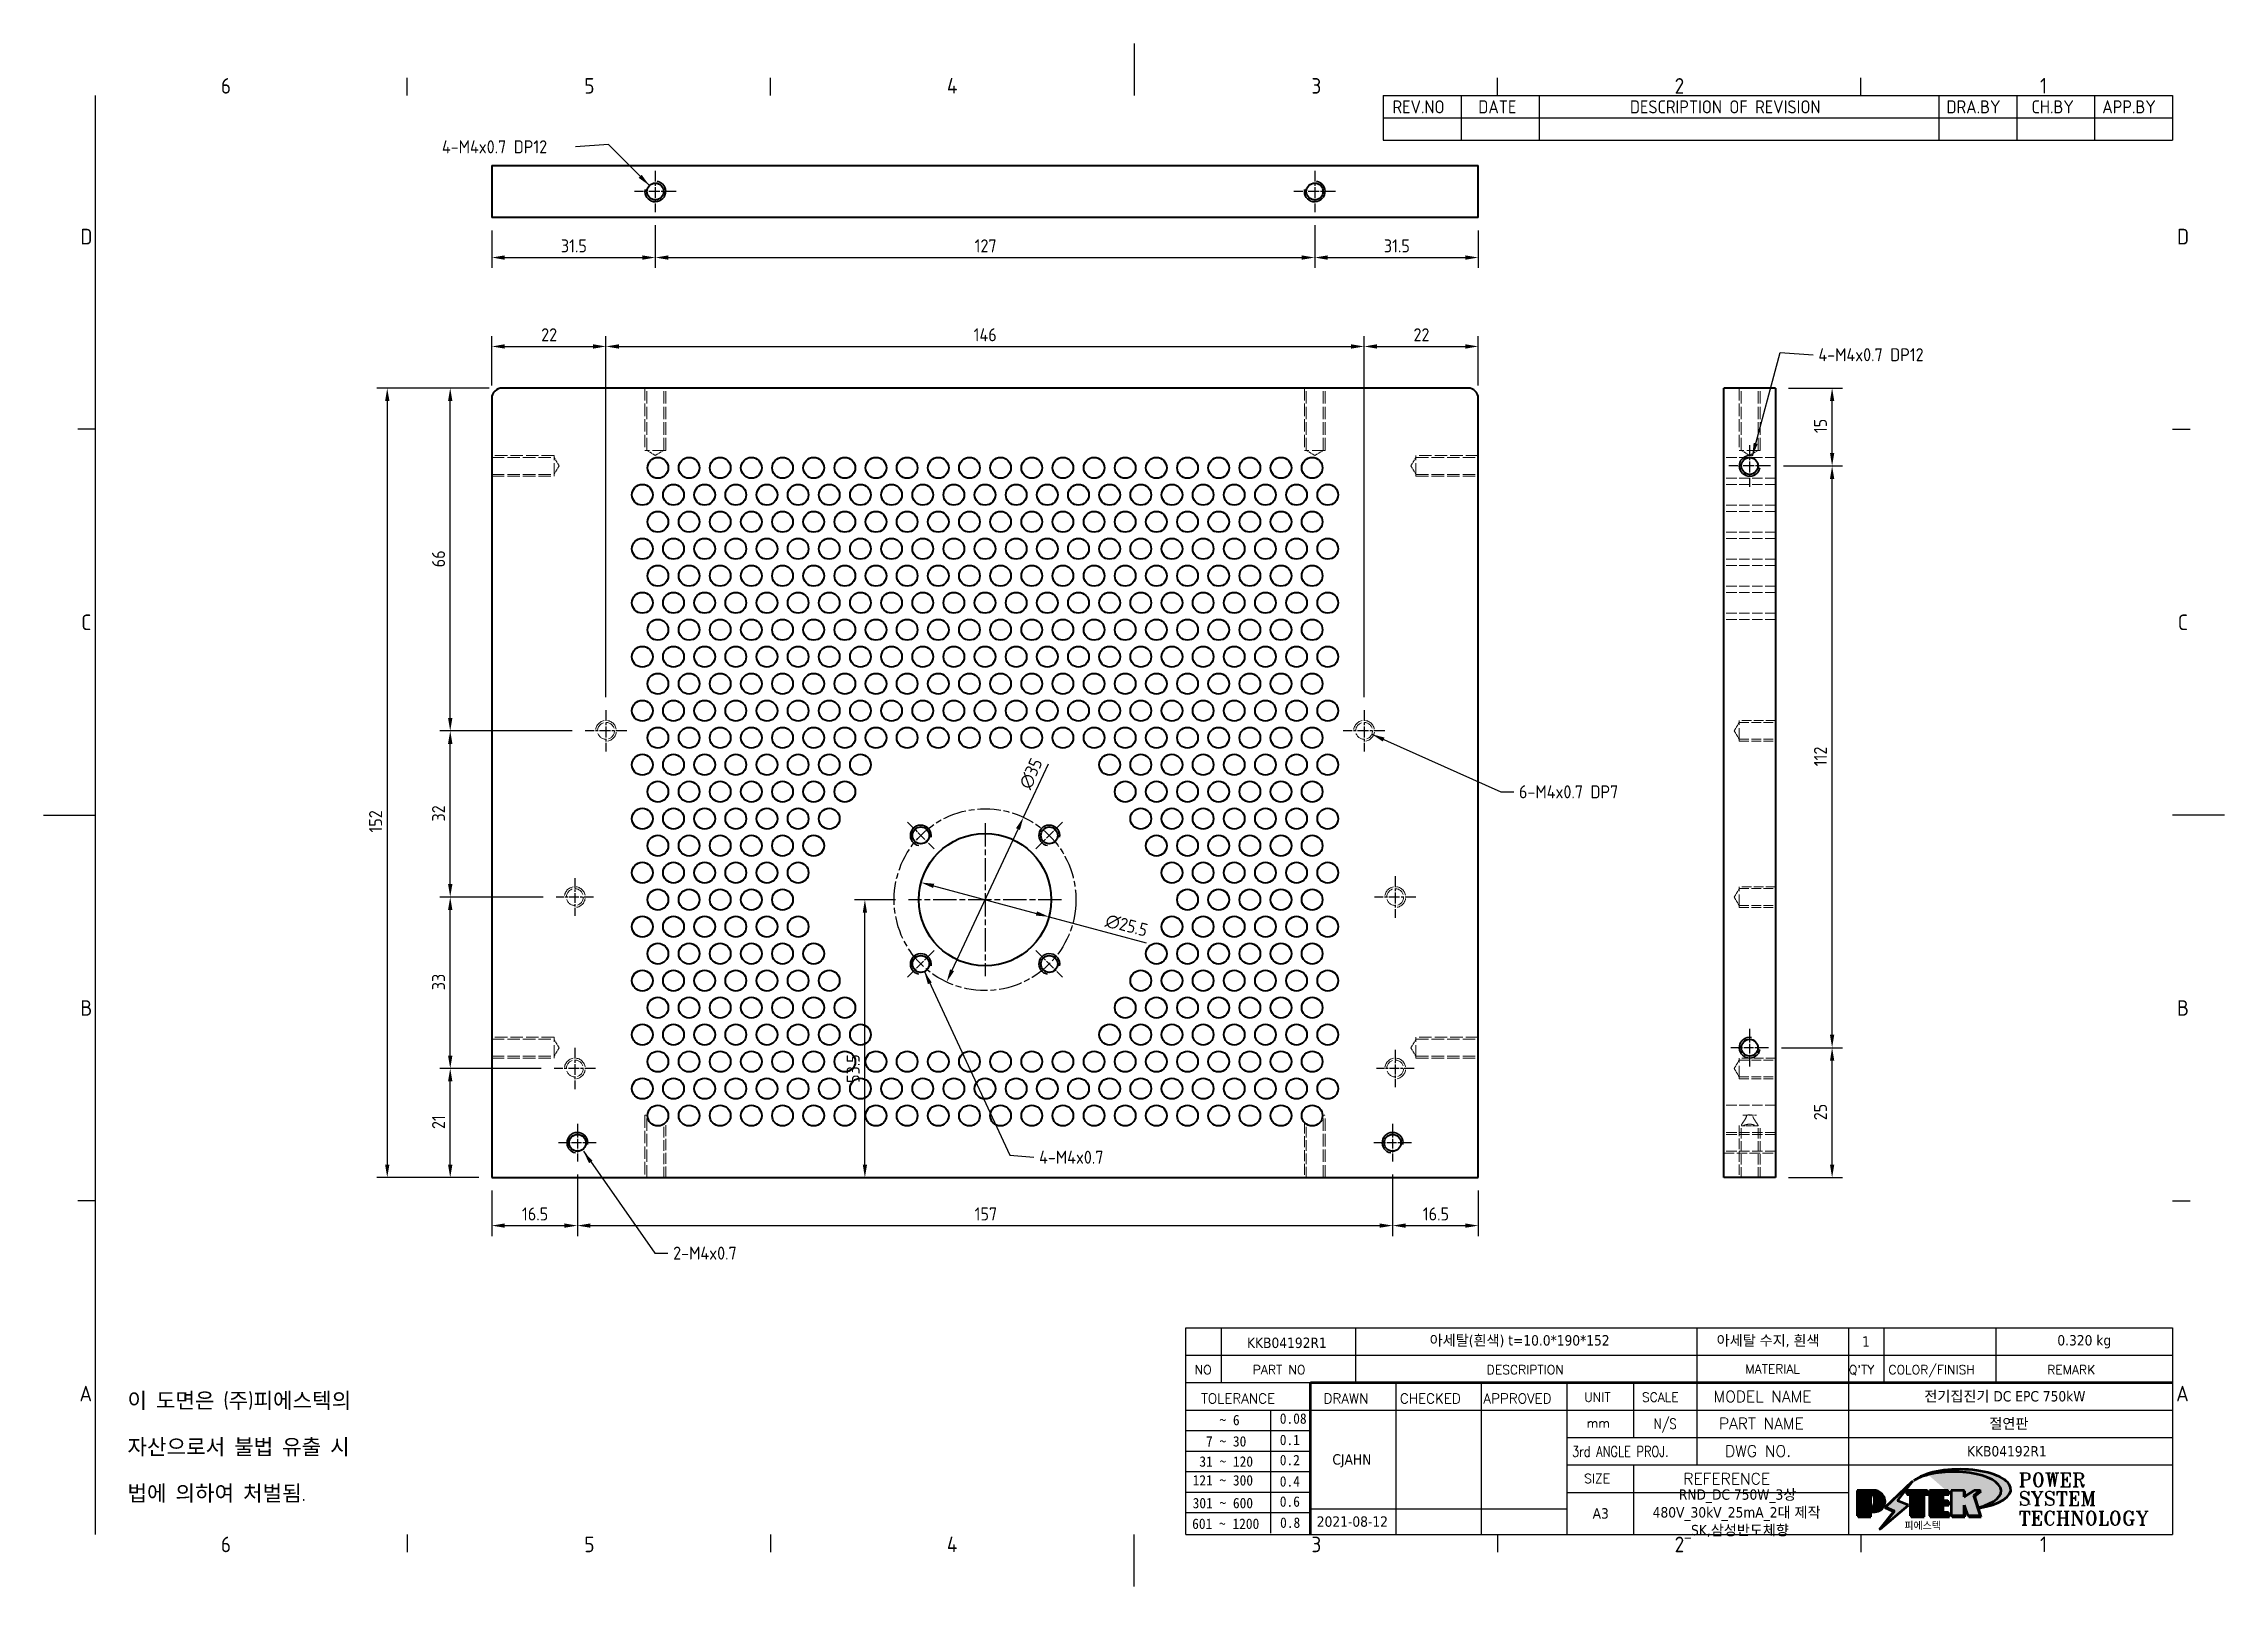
# Model space of a CAD drawing. Header units: millimetres. Extents: x 0 to 420, y 0 to 297.
import ezdxf
from ezdxf.enums import TextEntityAlignment as Align

# ---------------------------------------------------------------- set-up
doc = ezdxf.new("R2010")
doc.units = ezdxf.units.MM
doc.linetypes.add('CHAIN', pattern=[0.3543, 0.2362, -0.0295, 0.0591, -0.0295])
doc.linetypes.add('DASHED', pattern=[0.2067, 0.1654, -0.0413])
doc.layers.get('0').update_dxf_attribs({"color": 3, "lineweight": 25})
for name, color, linetype, lineweight in [('가려진 것(ISO)', 2, 'DASHED', 18), ('가시적인 것(ISO)', 3, 'Continuous', 40), ('가시적인 좁은 것(ISO)', 3, 'Continuous', 35), ('경계(ISO)', 7, 'Continuous', 25), ('기호(ISO)', 5, 'Continuous', 25), ('제목(ISO)', 5, 'Continuous', 50), ('중심 표식(ISO)', 1, 'Continuous', 25), ('중심선(ISO)', 1, 'Continuous', 25), ('치수(ISO)', 2, 'Continuous', 25), ('해치(ISO)', 7, 'Continuous', 18)]:
    doc.layers.add(name, color=color, linetype=linetype, lineweight=lineweight)
doc.styles.add('HAN_291', font='')
doc.styles.add('HAN_370', font='', dxfattribs={"width": 2})
doc.styles.add('ISO ProportionalPSTEK', font='isocp.shx')
doc.styles.add('RC_284', font='ROMANC.shx')
doc.styles.add('RC_287', font='ROMANC.shx')
doc.styles.add('RC_292', font='ROMANC.shx')
doc.styles.add('ROMANT_294', font='romant.shx')
doc.styles.add('문자 텍스트_PSTEK_POSCO', font='isocp.shx')
doc.styles.add('치수 텍스트_PSTEK_POSCO', font='isocp.shx')
doc.styles.add('텍스트 스타일198', font='tahoma.ttf')
doc.styles.add('텍스트 스타일333', font='ROMANC.shx', dxfattribs={"width": 0.8})
doc.styles.get('HAN_291').set_extended_font_data('GulimChe')
doc.styles.get('HAN_370').set_extended_font_data('GulimChe')
doc.dimstyles.new('치수_PSTEK_POSCO', dxfattribs={"dimtxt": 2.5, "dimasz": 2.5, "dimexe": 2, "dimexo": 2.5, "dimgap": 1, "dimtad": 1, "dimrnd": 1e-08, "dimdsep": 46, "dimtxsty": '치수 텍스트_PSTEK_POSCO', "dimcen": 0.09, "dimdle": 10, "dimclrd": 7, "dimclre": 7, "dimclrt": 2, "dimadec": 1, "dimazin": 2, "dimtfac": 1, "dimtmove": 0, "dimatfit": 3, "dimfxl": 0, "dimtolj": 1, "dimlwd": -1, "dimlwe": -1, "dimarcsym": 0})
doc.dimstyles.new('치수_PSTEK_POSCO$7', dxfattribs={"dimtxt": 2.5, "dimasz": 2.5, "dimexe": 2, "dimexo": 2.5, "dimgap": 1, "dimtad": 1, "dimrnd": 1e-08, "dimdsep": 46, "dimtxsty": '치수 텍스트_PSTEK_POSCO', "dimcen": 0.09, "dimdle": 10, "dimclrd": 7, "dimclre": 7, "dimclrt": 2, "dimadec": 1, "dimazin": 2, "dimtfac": 1, "dimtmove": 0, "dimatfit": 3, "dimfxl": 0, "dimtolj": 1, "dimlwd": -1, "dimlwe": -1, "dimarcsym": 0})

msp = doc.modelspace()

# ---------------------------------------------------------------- texts
at = {"layer": '기호(ISO)', "color": 2, "char_height": 2.5, "attachment_point": 4, "line_spacing_factor": 0.4375, "style": '치수 텍스트_PSTEK_POSCO'}
for s, insert, width in [('{4-M4x0.7 DP12}', (76.7108, 277.1365), 24.696245), ('{4-M4x0.7 DP12}', (341.8087, 237.1072), 24.696245), ('{6-M4x0.7 DP7}', (284.1425, 152.9625), 23.013915), ('{4-M4x0.7}', (191.7262, 82.6166), 15.715793), ('{2-M4x0.7}', (121.2451, 64.1568), 15.435906)]:
    msp.add_mtext(s, dxfattribs=dict(at, insert=insert, width=width))
at = {"layer": '기호(ISO)', "color": 7, "insert": (16.1495, 26.6958), "char_height": 3, "width": 51.640053, "attachment_point": 4, "line_spacing_factor": 1.78626, "style": '문자 텍스트_PSTEK_POSCO'}
msp.add_mtext('{이 도면은 (주)피에스텍의\\P자산으로서 불법 유출 시 \\P법에 의하여 처벌됨.}', dxfattribs=at)

# ---------------------------------------------------------------- blocks, each defined once
blk = doc.blocks.new('경계 Default Border')
at = {"layer": '경계(ISO)'}
for p, q in [((70, 287), (70, 290.4)), ((140, 287), (140, 290.4)), ((280, 287), (280, 290.4)), ((350, 287), (350, 290.4)), ((10, 222.75), (6.6, 222.75)), ((410, 222.75), (413.4, 222.75)), ((10, 74.25), (6.6, 74.25)), ((410, 74.25), (413.4, 74.25)), ((70, 10), (70, 6.6)), ((140, 10), (140, 6.6)), ((280, 10), (280, 6.6)), ((350, 10), (350, 6.6))]:
    blk.add_line(p, q, dxfattribs=at)
at = {"layer": '경계(ISO)', "flags": 128}
for points in [[(210, 297), (210, 287)], [(10, 10), (10, 287)], [(0, 148.5), (10, 148.5)], [(420, 148.5), (410, 148.5)], [(210, 0), (210, 10)]]:
    blk.add_lwpolyline(points, dxfattribs=at)
at = {"layer": '경계(ISO)', "color": 2, "char_height": 3, "attachment_point": 7, "style": '문자 텍스트_PSTEK_POSCO'}
for s, insert in [('6', (34.14, 287.37)), ('5', (104.14, 287.37)), ('4', (173.97, 287.4)), ('3', (244.17, 287.37)), ('2', (314.13, 287.37)), ('1', (384.49, 287.4)), ('D', (7.08, 258.35)), ('D', (410.88, 258.35)), ('C', (7.24, 184.1)), ('C', (411.04, 184.1)), ('B', (7.08, 109.85)), ('B', (410.88, 109.85)), ('A', (6.91, 35.62)), ('A', (410.71, 35.62)), ('6', (34.14, 6.57)), ('5', (104.14, 6.57)), ('4', (173.97, 6.6)), ('3', (244.17, 6.57)), ('2', (314.13, 6.57)), ('1', (384.49, 6.6))]:
    blk.add_mtext(s, dxfattribs=dict(at, insert=insert))
blk = doc.blocks.new('제목 블록 PSTEK')
for color, points in [(252, [(317.22, 17.06), (322.03, 21.63), (322.28, 21.94), (317.05, 16.98), (318.75, 16.19), (316, 12.72), (316.34, 13), (318.92, 16.27)]), (5, [(321.62, 17.42), (319.53, 18.25), (322.45, 22.02), (317.22, 17.06), (318.92, 16.27), (316.17, 12.8)]), (1, [(324.48, 19.61), (325.24, 19.61), (325.24, 20.26), (321.23, 20.26), (321.23, 19.61), (321.98, 19.61), (321.98, 15.34), (324.48, 15.34)]), (252, [(321.98, 19.61), (321.4, 19.61), (321.4, 19.46), (321.98, 19.46)]), (252, [(324.66, 19.46), (325.42, 19.46), (325.42, 20.11), (325.24, 20.11), (325.24, 19.61), (324.48, 19.61), (324.48, 15.34), (322.16, 15.34), (322.16, 15.19), (324.66, 15.19)]), (1, [(329.23, 20.26), (325.66, 20.26), (325.66, 15.34), (329.36, 15.34), (329.36, 15.99), (328.11, 15.99), (328.11, 17.56), (329.23, 17.56), (329.23, 18.26), (328.11, 18.26), (328.11, 19.61), (329.23, 19.61)]), (252, [(328.29, 19.46), (329.41, 19.46), (329.41, 20.11), (329.23, 20.11), (329.23, 19.61), (328.11, 19.61), (328.11, 18.26), (328.29, 18.26)]), (252, [(328.29, 17.42), (329.41, 17.42), (329.41, 18.11), (329.23, 18.11), (329.23, 17.56), (328.11, 17.56), (328.11, 15.99), (328.29, 15.99)]), (1, [(332.33, 20.26), (329.86, 20.26), (329.86, 15.34), (332.33, 15.34), (332.33, 17.43), (333.07, 15.34), (335.49, 15.34), (334.25, 19.31), (335.44, 20.26), (334.31, 20.26), (332.33, 19)]), (252, [(332.51, 16.93), (332.33, 17.43), (332.33, 15.34), (330.04, 15.34), (330.04, 15.19), (332.51, 15.19)]), (252, [(332.51, 20.11), (332.33, 20.11), (332.33, 19), (332.51, 19.11)]), (252, [(335.62, 20.11), (335.25, 20.11), (334.25, 19.31), (335.49, 15.34), (333.2, 15.34), (333.25, 15.19), (335.66, 15.19), (334.43, 19.16)]), (252, [(329.54, 15.85), (329.36, 15.85), (329.36, 15.34), (325.83, 15.34), (325.83, 15.19), (329.54, 15.19)])]:
    blk.add_hatch(color=color).paths.add_polyline_path(points)
h = blk.add_hatch(color=1)
edge = h.paths.add_edge_path(flags=0)
edge.add_line((314.22, 19.61), (314.22, 17))
edge.add_line((314.22, 17), (314.35, 17))
edge.add_arc((314.35, 17.65), 0.651, 270, 360)
edge.add_line((315, 17.65), (315, 18.96))
edge.add_arc((314.35, 18.96), 0.651, 0, 90)
edge.add_line((314.35, 19.61), (314.22, 19.61))
edge = h.paths.add_edge_path()
edge.add_arc((314.98, 18.29), 1.97, 270, 450)
edge.add_line((314.98, 20.26), (311.77, 20.26))
edge.add_line((311.77, 20.26), (311.77, 15.34))
edge.add_line((311.77, 15.34), (314.22, 15.34))
edge.add_line((314.22, 15.34), (314.22, 16.32))
edge.add_line((314.22, 16.32), (314.98, 16.32))
h = blk.add_hatch(color=252)
edge = h.paths.add_edge_path()
edge.add_arc((314.98, 18.29), 1.97, 270, 406.8279)
edge.add_arc((315.16, 18.14), 1.97, -90, 53.561, ccw=False)
edge.add_line((315.16, 16.17), (314.4, 16.17))
edge.add_line((314.4, 16.17), (314.4, 15.19))
edge.add_line((314.4, 15.19), (311.94, 15.19))
edge.add_line((311.94, 15.19), (311.94, 15.34))
edge.add_line((311.94, 15.34), (314.22, 15.34))
edge.add_line((314.22, 15.34), (314.22, 16.32))
edge.add_line((314.22, 16.32), (314.98, 16.32))
h = blk.add_hatch(color=252)
edge = h.paths.add_edge_path()
edge.add_line((314.4, 19.46), (314.53, 19.46))
edge.add_arc((314.53, 18.81), 0.651, 60.4189, 90, ccw=False)
edge.add_arc((314.35, 18.96), 0.651, 39.9699, 90)
edge.add_line((314.35, 19.61), (314.22, 19.61))
edge.add_line((314.22, 19.61), (314.22, 17))
edge.add_line((314.22, 17), (314.35, 17))
edge.add_arc((314.35, 17.65), 0.651, 270, 274.6931)
edge.add_line((314.4, 17), (314.4, 19.46))
at = {"layer": '해치(ISO)'}
h = blk.add_hatch(color=140, dxfattribs=at)
edge = h.paths.add_edge_path()
edge.add_ellipse((330.37, 20.16), major_axis=(9.1, 0), ratio=0.40699, start_angle=301.3098, end_angle=507.7437)
edge.add_ellipse((331.53, 20.46), major_axis=(-9.82, 0), ratio=0.39426, start_angle=111.5121, end_angle=334.4703, ccw=False)
edge.add_line((335.14, 16.86), (335.1, 16.99))
at = {"color": 180}
for p, q in [((182.48, 11.79), (182.48, 51.57)), ((182.48, 51.57), (372.48, 51.57)), ((189.27, 51.57), (189.27, 41.01)), ((215.22, 41.01), (215.22, 51.57)), ((280.88, 51.57), (280.88, 41.01)), ((310.09, 51.57), (310.09, 41.01)), ((316.9, 51.57), (316.9, 41.01)), ((338.46, 51.57), (338.46, 41.01)), ((372.48, 51.57), (372.48, 11.79)), ((182.48, 46.29), (372.48, 46.29)), ((182.48, 41.01), (206.45, 41.01)), ((222.94, 11.79), (222.94, 41.01)), ((239.43, 11.79), (239.43, 41.01)), ((255.92, 11.79), (255.92, 41.01)), ((268.69, 41.01), (268.69, 30.45)), ((280.88, 41.01), (280.88, 25.17)), ((310.09, 41.01), (310.09, 11.79)), ((182.48, 35.73), (206.45, 35.73)), ((198.86, 12.03), (198.86, 35.73)), ((206.45, 35.73), (372.48, 35.73)), ((182.48, 31.78), (206.45, 31.78)), ((255.92, 30.45), (372.48, 30.45)), ((182.48, 27.83), (206.45, 27.83)), ((182.48, 23.88), (206.45, 23.88)), ((255.92, 25.17), (372.48, 25.17)), ((268.69, 25.17), (268.69, 11.79)), ((182.48, 19.93), (206.45, 19.93)), ((255.92, 19.89), (310.09, 19.89)), ((182.48, 15.98), (206.45, 15.98)), ((206.45, 16.74), (255.92, 16.74)), ((182.48, 11.79), (372.48, 11.79))]:
    blk.add_line(p, q, dxfattribs=at)
at = {"color": 7, "lineweight": 50}
for p, q in [((206.45, 11.79), (206.45, 41.01)), ((206.45, 41.01), (372.48, 41.01))]:
    blk.add_line(p, q, dxfattribs=at)
at = {"color": 7}
for p, q in [((322.28, 21.94), (317.05, 16.98)), ((322.45, 22.02), (317.22, 17.06)), ((317.22, 17.06), (322.03, 21.63)), ((319.53, 18.25), (322.45, 22.02)), ((322.03, 21.63), (322.28, 21.94)), ((314.98, 20.26), (311.77, 20.26)), ((311.77, 20.26), (311.77, 15.34)), ((314.98, 20.26), (311.77, 20.26)), ((311.77, 20.26), (311.77, 15.34)), ((314.22, 17), (314.22, 19.61)), ((314.22, 19.61), (314.35, 19.61)), ((314.35, 19.61), (314.22, 19.61)), ((314.22, 19.61), (314.22, 17)), ((314.22, 17), (314.22, 19.61)), ((314.22, 19.61), (314.35, 19.61)), ((314.35, 17), (314.22, 17)), ((314.22, 17), (314.35, 17)), ((314.35, 17), (314.22, 17)), ((314.4, 19.46), (314.53, 19.46)), ((314.4, 17), (314.4, 19.46)), ((315, 18.96), (315, 17.65)), ((315, 18.96), (315, 17.65)), ((316.17, 12.8), (321.62, 17.42)), ((317.05, 16.98), (318.75, 16.19)), ((318.92, 16.27), (317.22, 17.06)), ((317.22, 17.06), (318.92, 16.27)), ((321.62, 17.42), (319.53, 18.25)), ((325.24, 20.26), (321.23, 20.26)), ((321.23, 20.26), (321.23, 19.61)), ((325.24, 20.26), (321.23, 20.26)), ((321.23, 20.26), (321.23, 19.61)), ((321.23, 19.61), (321.98, 19.61)), ((321.23, 19.61), (321.98, 19.61)), ((321.4, 19.61), (321.4, 19.46)), ((321.98, 19.61), (321.4, 19.61)), ((321.4, 19.46), (321.98, 19.46)), ((321.98, 19.61), (321.98, 15.34)), ((321.98, 19.46), (321.98, 19.61)), ((321.98, 19.61), (321.98, 15.34)), ((324.48, 19.61), (325.24, 19.61)), ((324.48, 15.34), (324.48, 19.61)), ((325.24, 19.61), (324.48, 19.61)), ((324.48, 19.61), (324.48, 15.34)), ((324.48, 19.61), (325.24, 19.61)), ((324.48, 15.34), (324.48, 19.61)), ((324.66, 19.46), (325.42, 19.46)), ((324.66, 15.19), (324.66, 19.46)), ((325.24, 19.61), (325.24, 20.26)), ((325.24, 19.61), (325.24, 20.26)), ((325.42, 20.11), (325.24, 20.11)), ((325.24, 20.11), (325.24, 19.61)), ((325.42, 19.46), (325.42, 20.11)), ((329.23, 20.26), (325.66, 20.26)), ((325.66, 20.26), (325.66, 15.34)), ((325.66, 20.26), (325.66, 15.34)), ((329.23, 20.26), (325.66, 20.26)), ((328.11, 18.26), (328.11, 19.61)), ((328.11, 19.61), (329.23, 19.61)), ((329.23, 19.61), (328.11, 19.61)), ((328.11, 19.61), (328.11, 18.26)), ((328.11, 18.26), (328.11, 19.61)), ((328.11, 19.61), (329.23, 19.61)), ((329.23, 18.26), (328.11, 18.26)), ((328.11, 18.26), (328.29, 18.26)), ((329.23, 18.26), (328.11, 18.26)), ((328.11, 17.56), (329.23, 17.56)), ((328.11, 15.99), (328.11, 17.56)), ((329.23, 17.56), (328.11, 17.56)), ((328.11, 17.56), (328.11, 15.99)), ((328.11, 17.56), (329.23, 17.56)), ((328.11, 15.99), (328.11, 17.56)), ((328.29, 18.26), (328.29, 19.46)), ((328.29, 19.46), (329.41, 19.46)), ((328.29, 15.99), (328.29, 17.42)), ((328.29, 17.42), (329.41, 17.42)), ((329.23, 19.61), (329.23, 20.26)), ((329.23, 19.61), (329.23, 20.26)), ((329.41, 20.11), (329.23, 20.11)), ((329.23, 20.11), (329.23, 19.61)), ((329.23, 17.56), (329.23, 18.26)), ((329.23, 17.56), (329.23, 18.26)), ((329.41, 18.11), (329.23, 18.11)), ((329.23, 18.11), (329.23, 17.56)), ((329.41, 19.46), (329.41, 20.11)), ((329.41, 17.42), (329.41, 18.11)), ((332.33, 20.26), (329.86, 20.26)), ((329.86, 20.26), (329.86, 15.34)), ((329.86, 20.26), (329.86, 15.34)), ((332.33, 20.26), (329.86, 20.26)), ((334.31, 20.26), (332.33, 19)), ((332.33, 19), (332.33, 20.26)), ((334.31, 20.26), (332.33, 19)), ((332.33, 19), (332.33, 20.26)), ((332.51, 20.11), (332.33, 20.11)), ((332.33, 20.11), (332.33, 19)), ((332.33, 19), (332.51, 19.11)), ((332.33, 17.43), (333.07, 15.34)), ((332.33, 15.34), (332.33, 17.43)), ((332.51, 16.93), (332.33, 17.43)), ((332.33, 17.43), (332.33, 15.34)), ((332.33, 17.43), (333.07, 15.34)), ((332.33, 15.34), (332.33, 17.43)), ((332.51, 19.11), (332.51, 20.11)), ((332.51, 15.19), (332.51, 16.93)), ((334.25, 19.31), (335.44, 20.26)), ((334.25, 19.31), (335.44, 20.26)), ((335.25, 20.11), (334.25, 19.31)), ((335.49, 15.34), (334.25, 19.31)), ((334.25, 19.31), (335.49, 15.34)), ((335.49, 15.34), (334.25, 19.31)), ((335.44, 20.26), (334.31, 20.26)), ((335.44, 20.26), (334.31, 20.26)), ((334.43, 19.16), (335.62, 20.11)), ((335.66, 15.19), (334.43, 19.16)), ((335.62, 20.11), (335.25, 20.11)), ((345.04, 17.5), (344.99, 17.69)), ((311.77, 15.34), (314.22, 15.34)), ((311.77, 15.34), (314.22, 15.34)), ((314.22, 15.34), (311.94, 15.34)), ((311.94, 15.34), (311.94, 15.19)), ((311.94, 15.19), (314.4, 15.19)), ((314.22, 16.32), (314.98, 16.32)), ((314.22, 15.34), (314.22, 16.32)), ((314.98, 16.32), (314.22, 16.32)), ((314.22, 16.32), (314.22, 15.34)), ((314.22, 16.32), (314.98, 16.32)), ((314.22, 15.34), (314.22, 16.32)), ((314.4, 16.17), (315.16, 16.17)), ((314.4, 15.19), (314.4, 16.17)), ((318.75, 16.19), (316, 12.72)), ((316, 12.72), (316.34, 13)), ((318.92, 16.27), (316.17, 12.8)), ((316.34, 13), (318.92, 16.27)), ((321.98, 15.34), (324.48, 15.34)), ((321.98, 15.34), (324.48, 15.34)), ((324.48, 15.34), (322.16, 15.34)), ((322.16, 15.34), (322.16, 15.19)), ((322.16, 15.19), (324.66, 15.19)), ((325.66, 15.34), (329.36, 15.34)), ((325.66, 15.34), (329.36, 15.34)), ((329.36, 15.34), (325.83, 15.34)), ((325.83, 15.34), (325.83, 15.19)), ((325.83, 15.19), (329.54, 15.19)), ((329.36, 15.99), (328.11, 15.99)), ((328.11, 15.99), (328.29, 15.99)), ((329.36, 15.99), (328.11, 15.99)), ((329.36, 15.34), (329.36, 15.99)), ((329.36, 15.34), (329.36, 15.99)), ((329.54, 15.85), (329.36, 15.85)), ((329.36, 15.85), (329.36, 15.34)), ((329.54, 15.19), (329.54, 15.85)), ((329.86, 15.34), (332.33, 15.34)), ((329.86, 15.34), (332.33, 15.34)), ((332.33, 15.34), (330.04, 15.34)), ((330.04, 15.34), (330.04, 15.19)), ((330.04, 15.19), (332.51, 15.19)), ((333.07, 15.34), (335.49, 15.34)), ((333.07, 15.34), (335.49, 15.34)), ((335.49, 15.34), (333.2, 15.34)), ((333.2, 15.34), (333.25, 15.19)), ((333.25, 15.19), (335.66, 15.19))]:
    blk.add_line(p, q, dxfattribs=at)
at = {"color": 5}
for p, q in [((322.45, 22.02), (317.22, 17.06)), ((319.53, 18.25), (322.45, 22.02)), ((316.17, 12.8), (321.62, 17.42)), ((317.22, 17.06), (318.92, 16.27)), ((321.62, 17.42), (319.53, 18.25)), ((318.92, 16.27), (316.17, 12.8))]:
    blk.add_line(p, q, dxfattribs=at)
at = {"color": 1}
for p, q in [((314.98, 20.26), (311.77, 20.26)), ((311.77, 20.26), (311.77, 15.34)), ((314.22, 17), (314.22, 19.61)), ((314.22, 19.61), (314.35, 19.61)), ((314.35, 17), (314.22, 17)), ((315, 18.96), (315, 17.65)), ((325.24, 20.26), (321.23, 20.26)), ((321.23, 20.26), (321.23, 19.61)), ((321.23, 19.61), (321.98, 19.61)), ((321.98, 19.61), (321.98, 15.34)), ((324.48, 19.61), (325.24, 19.61)), ((324.48, 15.34), (324.48, 19.61)), ((325.24, 19.61), (325.24, 20.26)), ((329.23, 20.26), (325.66, 20.26)), ((325.66, 20.26), (325.66, 15.34)), ((328.11, 18.26), (328.11, 19.61)), ((328.11, 19.61), (329.23, 19.61)), ((329.23, 18.26), (328.11, 18.26)), ((328.11, 17.56), (329.23, 17.56)), ((328.11, 15.99), (328.11, 17.56)), ((329.23, 19.61), (329.23, 20.26)), ((329.23, 17.56), (329.23, 18.26)), ((332.33, 20.26), (329.86, 20.26)), ((329.86, 20.26), (329.86, 15.34)), ((334.31, 20.26), (332.33, 19)), ((332.33, 19), (332.33, 20.26)), ((332.33, 17.43), (333.07, 15.34)), ((332.33, 15.34), (332.33, 17.43)), ((334.25, 19.31), (335.44, 20.26)), ((335.49, 15.34), (334.25, 19.31)), ((335.44, 20.26), (334.31, 20.26)), ((311.77, 15.34), (314.22, 15.34)), ((314.22, 16.32), (314.98, 16.32)), ((314.22, 15.34), (314.22, 16.32)), ((321.98, 15.34), (324.48, 15.34)), ((325.66, 15.34), (329.36, 15.34)), ((329.36, 15.99), (328.11, 15.99)), ((329.36, 15.34), (329.36, 15.99)), ((329.86, 15.34), (332.33, 15.34)), ((333.07, 15.34), (335.49, 15.34))]:
    blk.add_line(p, q, dxfattribs=at)
at = {"color": 7}
for centre, radius, start, end in [((314.35, 18.96), 0.651, 0, 90), ((314.35, 18.96), 0.651, 39.9699, 90), ((314.35, 18.96), 0.651, 0, 90), ((314.35, 17.65), 0.651, 270, 0), ((314.35, 17.65), 0.651, 270, 0), ((314.35, 17.65), 0.651, 270, 274.6931), ((314.53, 18.81), 0.651, 60.4189, 90), ((314.98, 18.29), 1.97, 270, 90), ((314.98, 18.29), 1.97, 270, 90), ((314.98, 18.29), 1.97, 270, 46.8279), ((315.16, 18.14), 1.97, 270, 53.561)]:
    blk.add_arc(centre, radius, start, end, dxfattribs=at)
at = {"color": 1}
for centre, radius, start, end in [((314.35, 18.96), 0.651, 0, 90), ((314.35, 17.65), 0.651, 270, 0), ((314.98, 18.29), 1.97, 270, 90)]:
    blk.add_arc(centre, radius, start, end, dxfattribs=at)
at = {"layer": '제목(ISO)', "lineweight": 18}
blk.add_line((182.48, 35.73), (182.48, 11.79), dxfattribs=at)
at = {"layer": '제목(ISO)'}
for p, q in [((322.28, 21.94), (317.05, 16.98)), ((322.45, 22.02), (317.22, 17.06)), ((317.22, 17.06), (322.03, 21.63)), ((319.53, 18.25), (322.45, 22.02)), ((322.03, 21.63), (322.28, 21.94)), ((314.98, 20.26), (311.77, 20.26)), ((311.77, 20.26), (311.77, 15.34)), ((314.22, 17), (314.22, 19.61)), ((314.22, 19.61), (314.35, 19.61)), ((314.35, 19.61), (314.22, 19.61)), ((314.22, 19.61), (314.22, 17)), ((314.35, 17), (314.22, 17)), ((314.22, 17), (314.35, 17)), ((314.4, 19.46), (314.53, 19.46)), ((314.4, 17), (314.4, 19.46)), ((315, 18.96), (315, 17.65)), ((316.17, 12.8), (321.62, 17.42)), ((317.05, 16.98), (318.75, 16.19)), ((317.22, 17.06), (318.92, 16.27)), ((318.92, 16.27), (317.22, 17.06)), ((321.62, 17.42), (319.53, 18.25)), ((325.24, 20.26), (321.23, 20.26)), ((321.23, 20.26), (321.23, 19.61)), ((321.23, 19.61), (321.98, 19.61)), ((321.98, 19.61), (321.4, 19.61)), ((321.4, 19.61), (321.4, 19.46)), ((321.4, 19.46), (321.98, 19.46)), ((321.98, 19.61), (321.98, 15.34)), ((321.98, 19.46), (321.98, 19.61)), ((324.48, 19.61), (325.24, 19.61)), ((324.48, 15.34), (324.48, 19.61)), ((325.24, 19.61), (324.48, 19.61)), ((324.48, 19.61), (324.48, 15.34)), ((324.66, 19.46), (325.42, 19.46)), ((324.66, 15.19), (324.66, 19.46)), ((325.24, 19.61), (325.24, 20.26)), ((325.42, 20.11), (325.24, 20.11)), ((325.24, 20.11), (325.24, 19.61)), ((325.42, 19.46), (325.42, 20.11)), ((329.23, 20.26), (325.66, 20.26)), ((325.66, 20.26), (325.66, 15.34)), ((328.11, 18.26), (328.11, 19.61)), ((328.11, 19.61), (329.23, 19.61)), ((329.23, 19.61), (328.11, 19.61)), ((328.11, 19.61), (328.11, 18.26)), ((329.23, 18.26), (328.11, 18.26)), ((328.11, 18.26), (328.29, 18.26)), ((328.11, 15.99), (328.11, 17.56)), ((328.11, 17.56), (329.23, 17.56)), ((329.23, 17.56), (328.11, 17.56)), ((328.11, 17.56), (328.11, 15.99)), ((328.29, 19.46), (329.41, 19.46)), ((328.29, 18.26), (328.29, 19.46)), ((328.29, 17.42), (329.41, 17.42)), ((328.29, 15.99), (328.29, 17.42)), ((329.23, 19.61), (329.23, 20.26)), ((329.41, 20.11), (329.23, 20.11)), ((329.23, 20.11), (329.23, 19.61)), ((329.23, 17.56), (329.23, 18.26)), ((329.41, 18.11), (329.23, 18.11)), ((329.23, 18.11), (329.23, 17.56)), ((329.41, 19.46), (329.41, 20.11)), ((329.41, 17.42), (329.41, 18.11)), ((332.33, 20.26), (329.86, 20.26)), ((329.86, 20.26), (329.86, 15.34)), ((334.31, 20.26), (332.33, 19)), ((332.33, 19), (332.33, 20.26)), ((332.51, 20.11), (332.33, 20.11)), ((332.33, 20.11), (332.33, 19)), ((332.33, 19), (332.51, 19.11)), ((332.33, 15.34), (332.33, 17.43)), ((332.33, 17.43), (333.07, 15.34)), ((332.51, 16.93), (332.33, 17.43)), ((332.33, 17.43), (332.33, 15.34)), ((332.51, 19.11), (332.51, 20.11)), ((332.51, 15.19), (332.51, 16.93)), ((334.25, 19.31), (335.44, 20.26)), ((335.25, 20.11), (334.25, 19.31)), ((335.49, 15.34), (334.25, 19.31)), ((334.25, 19.31), (335.49, 15.34)), ((335.44, 20.26), (334.31, 20.26)), ((334.43, 19.16), (335.62, 20.11)), ((335.66, 15.19), (334.43, 19.16)), ((335.62, 20.11), (335.25, 20.11)), ((311.77, 15.34), (314.22, 15.34)), ((314.22, 15.34), (311.94, 15.34)), ((311.94, 15.34), (311.94, 15.19)), ((311.94, 15.19), (314.4, 15.19)), ((314.22, 15.34), (314.22, 16.32)), ((314.22, 16.32), (314.98, 16.32)), ((314.98, 16.32), (314.22, 16.32)), ((314.22, 16.32), (314.22, 15.34)), ((314.4, 15.19), (314.4, 16.17)), ((314.4, 16.17), (315.16, 16.17)), ((318.75, 16.19), (316, 12.72)), ((316, 12.72), (316.34, 13)), ((318.92, 16.27), (316.17, 12.8)), ((316.34, 13), (318.92, 16.27)), ((321.98, 15.34), (324.48, 15.34)), ((324.48, 15.34), (322.16, 15.34)), ((322.16, 15.34), (322.16, 15.19)), ((322.16, 15.19), (324.66, 15.19)), ((325.66, 15.34), (329.36, 15.34)), ((329.36, 15.34), (325.83, 15.34)), ((325.83, 15.34), (325.83, 15.19)), ((325.83, 15.19), (329.54, 15.19)), ((329.36, 15.99), (328.11, 15.99)), ((328.11, 15.99), (328.29, 15.99)), ((329.36, 15.34), (329.36, 15.99)), ((329.54, 15.85), (329.36, 15.85)), ((329.36, 15.85), (329.36, 15.34)), ((329.54, 15.19), (329.54, 15.85)), ((329.86, 15.34), (332.33, 15.34)), ((332.33, 15.34), (330.04, 15.34)), ((330.04, 15.34), (330.04, 15.19)), ((330.04, 15.19), (332.51, 15.19)), ((333.07, 15.34), (335.49, 15.34)), ((335.49, 15.34), (333.2, 15.34)), ((333.2, 15.34), (333.25, 15.19)), ((333.25, 15.19), (335.66, 15.19))]:
    blk.add_line(p, q, dxfattribs=at)
at = {"layer": '제목(ISO)', "color": 4}
blk.add_line((335.14, 16.86), (335.1, 16.99), dxfattribs=at)
at = {"layer": '제목(ISO)'}
for centre, radius, start, end in [((314.35, 18.96), 0.651, 0, 90), ((314.35, 18.96), 0.651, 39.9699, 90), ((314.35, 17.65), 0.651, 270, 0), ((314.35, 17.65), 0.651, 270, 274.6931), ((314.53, 18.81), 0.651, 60.4189, 90), ((314.98, 18.29), 1.97, 46.8279, 90), ((314.98, 18.29), 1.97, 270, 46.8279), ((314.98, 18.29), 1.97, 270, 46.8279), ((315.16, 18.14), 1.97, 270, 53.561)]:
    blk.add_arc(centre, radius, start, end, dxfattribs=at)
at = {"layer": '제목(ISO)', "color": 4}
for centre, major_axis, ratio, start_param, end_param in [((331.53, 20.46), (9.82, 0), 0.39426, 5.087845, 8.9792), ((330.37, 20.16), (9.1, 0), 0.40699, 5.258849, 8.861799)]:
    blk.add_ellipse(centre, major_axis=major_axis, ratio=ratio, start_param=start_param, end_param=end_param, dxfattribs=at)
at = {"color": 2}
for s, height, style, p in [('NO', 1.742, 'RC_284', (184.14, 42.62)), ('PART NO', 1.742, 'RC_284', (195.34, 42.62)), ('DESCRIPTION', 1.7424, 'RC_284', (240.4, 42.62)), ("Q'TY", 1.742, 'RC_284', (310.14, 42.62)), ('COLOR/FINISH', 1.7424, 'RC_284', (317.77, 42.62)), ('REMARK', 1.742, 'RC_284', (348.35, 42.62)), (' TOLERANCE', 1.9, 'RC_287', (184.09, 37.01)), ('DRAWN', 1.9, 'RC_287', (208.98, 37.01)), ('CHECKED', 1.9, 'RC_287', (223.69, 37.01)), ('APPROVED', 1.9, 'RC_287', (239.78, 37.01)), ('UNIT', 1.742, 'RC_284', (259.17, 37.34)), ('SCALE', 1.742, 'RC_284', (270.29, 37.34)), ('MODEL NAME', 2.178, 'RC_292', (284.1, 37.25)), ('    ~ 6', 2, 'HAN_291', (183.77, 32.82)), ('0.08', 2, 'HAN_291', (200.55, 33.1)), ('PART NAME', 2.178, 'RC_292', (285.14, 32.03)), ('  7 ~ 30', 2, 'HAN_291', (183.77, 28.71)), ('0.1', 2, 'HAN_291', (200.55, 28.99)), ('mm', 1.742, 'RC_284', (259.65, 32.35)), (' 31 ~ 120', 2, 'HAN_291', (183.77, 24.83)), ('0.2', 2, 'HAN_291', (200.55, 25.11)), (' DWG NO.', 2.178, 'RC_292', (284.81, 26.75)), ('121 ~ 300', 2, 'HAN_291', (183.77, 21.21)), ('0.4', 2, 'HAN_291', (200.55, 21)), ('SIZE', 1.742, 'RC_284', (259.17, 21.69)), ('REFERENCE', 2.178, 'RC_292', (278.27, 21.43)), ('301 ~ 600', 2, 'HAN_291', (183.77, 16.83)), ('0.6', 2, 'HAN_291', (200.55, 17.12)), ('601 ~ 1200', 2, 'HAN_291', (183.68, 12.85)), ('0.8', 2, 'HAN_291', (200.61, 13.06))]:
    blk.add_text(s, height=height, dxfattribs=dict(at, style=style)).set_placement(p)
at = {"color": 2, "style": 'RC_284'}
blk.add_text('MATERIAL', height=1.742, dxfattribs=at).set_placement((295.48, 43.65), align=Align.MIDDLE_CENTER)
at = {"color": 7, "style": '텍스트 스타일333', "width": 0.8}
blk.add_text('N/S', height=2, dxfattribs=at).set_placement((274.78, 33.09), align=Align.MIDDLE_CENTER)
at = {"color": 2, "style": '텍스트 스타일333', "width": 0.8}
blk.add_text('3rd ANGLE PROJ.', height=2, dxfattribs=at).set_placement((256.84, 26.76))
at = {"color": 7, "style": 'ROMANT_294'}
for s, p in [('POWER', (342.83, 20.97)), ('SYSTEM', (342.83, 17.33)), ('TECHNOLOGY', (342.83, 13.57))]:
    blk.add_text(s, height=2.7, dxfattribs=at).set_placement(p)
at = {"color": 7, "insert": (320.85, 14.21), "char_height": 1.4, "attachment_point": 1, "line_spacing_factor": 0.332, "style": 'HAN_370'}
blk.add_mtext('\\fHY견고딕|b0|i0;\\H1.4000;피에스텍', dxfattribs=at)
at = {"layer": '제목(ISO)', "color": 7, "style": '텍스트 스타일198'}
for tag, p in [('설명_001', (229.41, 48.15)), ('질량\\P3;_001', (350.3, 48.16)), ('부품_번호_001', (194.24, 47.68)), ('재질_001', (284.69, 48.13)), ("3._Q'TY_001", (312.71, 47.92)), ('1._MODEL_NAME_001', (324.68, 37.39)), ('제목_001', (337.21, 32.13)), ('설계자_001', (210.68, 25.23)), ('부품_번호_001', (332.9, 26.81)), ('시트_크기_001', (260.81, 14.84)), ('프로젝트_002', (272.37, 15.04)), ('프로젝트_001', (277.4, 18.47)), ('작성_날짜_001', (207.68, 13.27)), ('프로젝트_003', (278.58, 11.62))]:
    blk.add_attdef(tag, p, '', height=2, dxfattribs=at)
for tag, p in [('4._COLOR', (327.68, 48.93)), ('점검자', (231.18, 26.23)), ('엔지니어링_승인자', (247.67, 26.23)), ('점검_날짜', (231.18, 14.27)), ('엔지니어링_승인_날짜', (247.67, 14.27))]:
    blk.add_attdef(tag, text='', height=2, dxfattribs=at).set_placement(p, align=Align.MIDDLE_CENTER)
blk = doc.blocks.new('리비전 내역')
at = {"layer": '기호(ISO)'}
for p, q in [((258, 287), (410, 287)), ((258, 287), (258, 282.72)), ((273, 287), (273, 282.72)), ((288, 287), (288, 282.72)), ((365, 287), (365, 282.72)), ((380, 287), (380, 282.72)), ((395, 287), (395, 282.72)), ((410, 287), (410, 282.72)), ((258, 282.72), (410, 282.72)), ((258, 282.72), (258, 278.44)), ((273, 282.72), (273, 278.44)), ((288, 282.72), (288, 278.44)), ((365, 282.72), (365, 278.44)), ((380, 282.72), (380, 278.44)), ((395, 282.72), (395, 278.44)), ((410, 282.72), (410, 278.44)), ((258, 278.44), (410, 278.44))]:
    blk.add_line(p, q, dxfattribs=at)
at = {"layer": '기호(ISO)', "color": 2, "char_height": 2.5, "attachment_point": 7, "style": 'ISO ProportionalPSTEK'}
for s, insert in [('REV.NO', (259.79, 283.58)), ('DATE', (276.31, 283.58)), ('DESCRIPTION OF REVISION', (305.51, 283.58)), ('DRA.BY', (366.48, 283.58)), ('CH.BY', (382.86, 283.58)), ('APP.BY', (396.48, 283.58))]:
    blk.add_mtext(s, dxfattribs=dict(at, insert=insert))
blk = doc.blocks.new('*D22')
at = {"layer": 'Defpoints', "color": 0}
for p in [(78.31, 132.7), (98.69, 132.7), (98.31, 99.7)]:
    blk.add_point(p, dxfattribs=at)
at = {"layer": '치수(ISO)', "color": 7}
for p, q in [((96.19, 132.7), (76.31, 132.7)), ((78.31, 102.2), (78.31, 130.2)), ((95.81, 99.7), (76.31, 99.7))]:
    blk.add_line(p, q, dxfattribs=at)
for points in [[(77.89, 130.2), (78.73, 130.2), (78.31, 132.7)], [(77.89, 102.2), (78.73, 102.2), (78.31, 99.7)]]:
    blk.add_solid(points, dxfattribs=at)
at = {"layer": '치수(ISO)', "color": 2, "insert": (76.06, 114.77), "char_height": 2.5, "attachment_point": 4, "rotation": 90, "style": '치수 텍스트_PSTEK_POSCO'}
blk.add_mtext('\\A1;33', dxfattribs=at)
blk = doc.blocks.new('*D23')
at = {"layer": 'Defpoints', "color": 0}
for p in [(158.17, 132.2), (166.56, 132.2), (158.17, 78.7)]:
    blk.add_point(p, dxfattribs=at)
at = {"layer": '치수(ISO)', "color": 7}
for p, q in [((164.06, 132.2), (156.17, 132.2)), ((158.17, 81.2), (158.17, 129.7))]:
    blk.add_line(p, q, dxfattribs=at)
for points in [[(157.76, 129.7), (158.59, 129.7), (158.17, 132.2)], [(157.76, 81.2), (158.59, 81.2), (158.17, 78.7)]]:
    blk.add_solid(points, dxfattribs=at)
at = {"layer": '치수(ISO)', "color": 2, "insert": (155.92, 96.92), "char_height": 2.5, "attachment_point": 4, "rotation": 90, "style": '치수 텍스트_PSTEK_POSCO'}
blk.add_mtext('\\A1;53.5', dxfattribs=at)
blk = doc.blocks.new('*D24')
at = {"layer": 'Defpoints', "color": 0}
for p in [(188.71, 148.06), (173.91, 116.34)]:
    blk.add_point(p, dxfattribs=at)
at = {"layer": '치수(ISO)', "color": 7}
for p, q in [((188.71, 148.06), (193.52, 158.36)), ((174.96, 118.61), (187.66, 145.79))]:
    blk.add_line(p, q, dxfattribs=at)
for points in [[(187.28, 145.97), (188.03, 145.61), (188.71, 148.06)], [(174.59, 118.78), (175.34, 118.43), (173.91, 116.34)]]:
    blk.add_solid(points, dxfattribs=at)
at = {"layer": '치수(ISO)', "color": 2, "insert": (188.9, 153.78), "char_height": 2.5, "attachment_point": 4, "rotation": 64.9722, "style": '치수 텍스트_PSTEK_POSCO'}
blk.add_mtext('\\A1;∅35', dxfattribs=at)
blk = doc.blocks.new('*D25')
at = {"layer": 'Defpoints', "color": 0}
for p in [(168.99, 135.5), (193.63, 128.9)]:
    blk.add_point(p, dxfattribs=at)
at = {"layer": '치수(ISO)', "color": 7}
for p, q in [((171.41, 134.85), (191.21, 129.55)), ((193.63, 128.9), (212.34, 123.89))]:
    blk.add_line(p, q, dxfattribs=at)
for points in [[(171.52, 135.26), (171.3, 134.45), (168.99, 135.5)], [(191.32, 129.95), (191.1, 129.14), (193.63, 128.9)]]:
    blk.add_solid(points, dxfattribs=at)
at = {"layer": '치수(ISO)', "color": 2, "insert": (204.61, 128.29), "char_height": 2.5, "attachment_point": 4, "rotation": 345, "style": '치수 텍스트_PSTEK_POSCO'}
blk.add_mtext('\\A1;∅25.5', dxfattribs=at)
blk = doc.blocks.new('*D26')
at = {"layer": 'Defpoints', "color": 0}
for p in [(259.81, 81.78), (276.31, 78.7), (276.31, 69.45)]:
    blk.add_point(p, dxfattribs=at)
at = {"layer": '치수(ISO)', "color": 7}
for p, q in [((259.81, 79.28), (259.81, 67.45)), ((276.31, 76.2), (276.31, 67.45)), ((262.31, 69.45), (273.81, 69.45))]:
    blk.add_line(p, q, dxfattribs=at)
for points in [[(262.31, 69.87), (262.31, 69.04), (259.81, 69.45)], [(273.81, 69.87), (273.81, 69.04), (276.31, 69.45)]]:
    blk.add_solid(points, dxfattribs=at)
at = {"layer": '치수(ISO)', "color": 2, "insert": (265.63, 71.7), "char_height": 2.5, "attachment_point": 4, "style": '치수 텍스트_PSTEK_POSCO'}
blk.add_mtext('\\A1;16.5', dxfattribs=at)
blk = doc.blocks.new('*D27')
at = {"layer": 'Defpoints', "color": 0}
for p in [(86.31, 263.54), (117.81, 264.54), (117.81, 255.82)]:
    blk.add_point(p, dxfattribs=at)
at = {"layer": '치수(ISO)', "color": 7}
for p, q in [((86.31, 261.04), (86.31, 253.82)), ((117.81, 262.04), (117.81, 253.82)), ((88.81, 255.82), (115.31, 255.82))]:
    blk.add_line(p, q, dxfattribs=at)
for points in [[(88.81, 256.23), (88.81, 255.4), (86.31, 255.82)], [(115.31, 256.23), (115.31, 255.4), (117.81, 255.82)]]:
    blk.add_solid(points, dxfattribs=at)
at = {"layer": '치수(ISO)', "color": 2, "insert": (99.63, 258.07), "char_height": 2.5, "attachment_point": 4, "style": '치수 텍스트_PSTEK_POSCO'}
blk.add_mtext('\\A1;31.5', dxfattribs=at)
blk = doc.blocks.new('*D28')
at = {"layer": 'Defpoints', "color": 0}
for p in [(117.81, 264.54), (244.81, 264.54), (244.81, 255.82)]:
    blk.add_point(p, dxfattribs=at)
at = {"layer": '치수(ISO)', "color": 7}
for p, q in [((117.81, 262.04), (117.81, 253.82)), ((244.81, 262.04), (244.81, 253.82)), ((120.31, 255.82), (242.31, 255.82))]:
    blk.add_line(p, q, dxfattribs=at)
for points in [[(120.31, 256.23), (120.31, 255.4), (117.81, 255.82)], [(242.31, 256.23), (242.31, 255.4), (244.81, 255.82)]]:
    blk.add_solid(points, dxfattribs=at)
at = {"layer": '치수(ISO)', "color": 2, "insert": (179.31, 258.07), "char_height": 2.5, "attachment_point": 4, "style": '치수 텍스트_PSTEK_POSCO'}
blk.add_mtext('\\A1;127', dxfattribs=at)
blk = doc.blocks.new('*D29')
at = {"layer": 'Defpoints', "color": 0}
for p in [(244.81, 264.54), (276.31, 263.54), (276.31, 255.82)]:
    blk.add_point(p, dxfattribs=at)
at = {"layer": '치수(ISO)', "color": 7}
for p, q in [((244.81, 262.04), (244.81, 253.82)), ((276.31, 261.04), (276.31, 253.82)), ((247.31, 255.82), (273.81, 255.82))]:
    blk.add_line(p, q, dxfattribs=at)
for points in [[(247.31, 256.23), (247.31, 255.4), (244.81, 255.82)], [(273.81, 256.23), (273.81, 255.4), (276.31, 255.82)]]:
    blk.add_solid(points, dxfattribs=at)
at = {"layer": '치수(ISO)', "color": 2, "insert": (258.13, 258.07), "char_height": 2.5, "attachment_point": 4, "style": '치수 텍스트_PSTEK_POSCO'}
blk.add_mtext('\\A1;31.5', dxfattribs=at)
blk = doc.blocks.new('*D30')
at = {"layer": 'Defpoints', "color": 0}
for p in [(332.19, 103.7), (344.45, 103.7), (333.57, 78.7)]:
    blk.add_point(p, dxfattribs=at)
at = {"layer": '치수(ISO)', "color": 7}
for p, q in [((334.69, 103.7), (346.45, 103.7)), ((344.45, 81.2), (344.45, 101.2)), ((336.07, 78.7), (346.45, 78.7))]:
    blk.add_line(p, q, dxfattribs=at)
for points in [[(344.04, 101.2), (344.87, 101.2), (344.45, 103.7)], [(344.04, 81.2), (344.87, 81.2), (344.45, 78.7)]]:
    blk.add_solid(points, dxfattribs=at)
at = {"layer": '치수(ISO)', "color": 2, "insert": (342.2, 89.73), "char_height": 2.5, "attachment_point": 4, "rotation": 90, "style": '치수 텍스트_PSTEK_POSCO'}
blk.add_mtext('\\A1;25', dxfattribs=at)
blk = doc.blocks.new('*D31')
at = {"layer": 'Defpoints', "color": 0}
for p in [(332.57, 215.7), (344.45, 215.7), (332.19, 103.7)]:
    blk.add_point(p, dxfattribs=at)
at = {"layer": '치수(ISO)', "color": 7}
for p, q in [((335.07, 215.7), (346.45, 215.7)), ((344.45, 106.2), (344.45, 213.2)), ((334.69, 103.7), (346.45, 103.7))]:
    blk.add_line(p, q, dxfattribs=at)
for points in [[(344.04, 213.2), (344.87, 213.2), (344.45, 215.7)], [(344.04, 106.2), (344.87, 106.2), (344.45, 103.7)]]:
    blk.add_solid(points, dxfattribs=at)
at = {"layer": '치수(ISO)', "color": 2, "insert": (342.2, 157.88), "char_height": 2.5, "attachment_point": 4, "rotation": 90, "style": '치수 텍스트_PSTEK_POSCO'}
blk.add_mtext('\\A1;112', dxfattribs=at)
blk = doc.blocks.new('*D32')
at = {"layer": 'Defpoints', "color": 0}
for p in [(333.57, 230.7), (344.45, 230.7), (332.57, 215.7)]:
    blk.add_point(p, dxfattribs=at)
at = {"layer": '치수(ISO)', "color": 7}
for p, q in [((336.07, 230.7), (346.45, 230.7)), ((344.45, 218.2), (344.45, 228.2)), ((335.07, 215.7), (346.45, 215.7))]:
    blk.add_line(p, q, dxfattribs=at)
for points in [[(344.04, 228.2), (344.87, 228.2), (344.45, 230.7)], [(344.04, 218.2), (344.87, 218.2), (344.45, 215.7)]]:
    blk.add_solid(points, dxfattribs=at)
at = {"layer": '치수(ISO)', "color": 2, "insert": (342.2, 222.02), "char_height": 2.5, "attachment_point": 4, "rotation": 90, "style": '치수 텍스트_PSTEK_POSCO'}
blk.add_mtext('\\A1;15', dxfattribs=at)
blk = doc.blocks.new('*D33')
at = {"layer": 'Defpoints', "color": 0}
for p in [(78.31, 99.7), (98.31, 99.7), (86.31, 78.7)]:
    blk.add_point(p, dxfattribs=at)
at = {"layer": '치수(ISO)', "color": 7}
for p, q in [((95.81, 99.7), (76.31, 99.7)), ((78.31, 81.2), (78.31, 97.2)), ((83.81, 78.7), (76.31, 78.7))]:
    blk.add_line(p, q, dxfattribs=at)
for points in [[(77.89, 97.2), (78.73, 97.2), (78.31, 99.7)], [(77.89, 81.2), (78.73, 81.2), (78.31, 78.7)]]:
    blk.add_solid(points, dxfattribs=at)
at = {"layer": '치수(ISO)', "color": 2, "insert": (76.06, 88.04), "char_height": 2.5, "attachment_point": 4, "rotation": 90, "style": '치수 텍스트_PSTEK_POSCO'}
blk.add_mtext('\\A1;21', dxfattribs=at)
blk = doc.blocks.new('*D34')
at = {"layer": 'Defpoints', "color": 0}
for p in [(102.81, 81.78), (86.31, 78.7), (102.81, 69.45)]:
    blk.add_point(p, dxfattribs=at)
at = {"layer": '치수(ISO)', "color": 7}
for p, q in [((86.31, 76.2), (86.31, 67.45)), ((102.81, 79.28), (102.81, 67.45)), ((88.81, 69.45), (100.31, 69.45))]:
    blk.add_line(p, q, dxfattribs=at)
for points in [[(88.81, 69.87), (88.81, 69.04), (86.31, 69.45)], [(100.31, 69.87), (100.31, 69.04), (102.81, 69.45)]]:
    blk.add_solid(points, dxfattribs=at)
at = {"layer": '치수(ISO)', "color": 2, "insert": (92.13, 71.7), "char_height": 2.5, "attachment_point": 4, "style": '치수 텍스트_PSTEK_POSCO'}
blk.add_mtext('\\A1;16.5', dxfattribs=at)
blk = doc.blocks.new('*D35')
at = {"layer": 'Defpoints', "color": 0}
for p in [(102.81, 81.78), (259.81, 81.78), (259.81, 69.45)]:
    blk.add_point(p, dxfattribs=at)
at = {"layer": '치수(ISO)', "color": 7}
for p, q in [((102.81, 79.28), (102.81, 67.45)), ((259.81, 79.28), (259.81, 67.45)), ((105.31, 69.45), (257.31, 69.45))]:
    blk.add_line(p, q, dxfattribs=at)
for points in [[(105.31, 69.87), (105.31, 69.04), (102.81, 69.45)], [(257.31, 69.87), (257.31, 69.04), (259.81, 69.45)]]:
    blk.add_solid(points, dxfattribs=at)
at = {"layer": '치수(ISO)', "color": 2, "insert": (179.31, 71.7), "char_height": 2.5, "attachment_point": 4, "style": '치수 텍스트_PSTEK_POSCO'}
blk.add_mtext('\\A1;157', dxfattribs=at)
blk = doc.blocks.new('*D36')
at = {"layer": 'Defpoints', "color": 0}
for p in [(108.31, 238.7), (86.31, 228.7), (108.31, 168.7)]:
    blk.add_point(p, dxfattribs=at)
at = {"layer": '치수(ISO)', "color": 7}
for p, q in [((86.31, 231.2), (86.31, 240.7)), ((108.31, 171.2), (108.31, 240.7)), ((88.81, 238.7), (105.81, 238.7))]:
    blk.add_line(p, q, dxfattribs=at)
for points in [[(88.81, 239.12), (88.81, 238.28), (86.31, 238.7)], [(105.81, 239.12), (105.81, 238.28), (108.31, 238.7)]]:
    blk.add_solid(points, dxfattribs=at)
at = {"layer": '치수(ISO)', "color": 2, "insert": (95.83, 240.95), "char_height": 2.5, "attachment_point": 4, "style": '치수 텍스트_PSTEK_POSCO'}
blk.add_mtext('\\A1;22', dxfattribs=at)
blk = doc.blocks.new('*D37')
at = {"layer": 'Defpoints', "color": 0}
for p in [(254.31, 238.7), (108.31, 168.7), (254.31, 168.7)]:
    blk.add_point(p, dxfattribs=at)
at = {"layer": '치수(ISO)', "color": 7}
for p, q in [((108.31, 171.2), (108.31, 240.7)), ((254.31, 171.2), (254.31, 240.7)), ((110.81, 238.7), (251.81, 238.7))]:
    blk.add_line(p, q, dxfattribs=at)
for points in [[(110.81, 239.12), (110.81, 238.28), (108.31, 238.7)], [(251.81, 239.12), (251.81, 238.28), (254.31, 238.7)]]:
    blk.add_solid(points, dxfattribs=at)
at = {"layer": '치수(ISO)', "color": 2, "insert": (179.12, 240.95), "char_height": 2.5, "attachment_point": 4, "style": '치수 텍스트_PSTEK_POSCO'}
blk.add_mtext('\\A1;146', dxfattribs=at)
blk = doc.blocks.new('*D38')
at = {"layer": 'Defpoints', "color": 0}
for p in [(276.31, 238.7), (276.31, 228.7), (254.31, 168.7)]:
    blk.add_point(p, dxfattribs=at)
at = {"layer": '치수(ISO)', "color": 7}
for p, q in [((254.31, 171.2), (254.31, 240.7)), ((276.31, 231.2), (276.31, 240.7)), ((256.81, 238.7), (273.81, 238.7))]:
    blk.add_line(p, q, dxfattribs=at)
for points in [[(256.81, 239.12), (256.81, 238.28), (254.31, 238.7)], [(273.81, 239.12), (273.81, 238.28), (276.31, 238.7)]]:
    blk.add_solid(points, dxfattribs=at)
at = {"layer": '치수(ISO)', "color": 2, "insert": (263.83, 240.95), "char_height": 2.5, "attachment_point": 4, "style": '치수 텍스트_PSTEK_POSCO'}
blk.add_mtext('\\A1;22', dxfattribs=at)
blk = doc.blocks.new('*D39')
at = {"layer": 'Defpoints', "color": 0}
for p in [(78.31, 230.7), (88.31, 230.7), (104.31, 164.7)]:
    blk.add_point(p, dxfattribs=at)
at = {"layer": '치수(ISO)', "color": 7}
for p, q in [((85.81, 230.7), (76.31, 230.7)), ((78.31, 167.2), (78.31, 228.2)), ((101.81, 164.7), (76.31, 164.7))]:
    blk.add_line(p, q, dxfattribs=at)
for points in [[(77.89, 228.2), (78.73, 228.2), (78.31, 230.7)], [(77.89, 167.2), (78.73, 167.2), (78.31, 164.7)]]:
    blk.add_solid(points, dxfattribs=at)
at = {"layer": '치수(ISO)', "color": 2, "insert": (76.06, 196.19), "char_height": 2.5, "attachment_point": 4, "rotation": 90, "style": '치수 텍스트_PSTEK_POSCO'}
blk.add_mtext('\\A1;66', dxfattribs=at)
blk = doc.blocks.new('*D40')
at = {"layer": 'Defpoints', "color": 0}
for p in [(88.31, 230.7), (66.18, 78.7), (86.31, 78.7)]:
    blk.add_point(p, dxfattribs=at)
at = {"layer": '치수(ISO)', "color": 7}
for p, q in [((85.81, 230.7), (64.18, 230.7)), ((66.18, 228.2), (66.18, 81.2)), ((83.81, 78.7), (64.18, 78.7))]:
    blk.add_line(p, q, dxfattribs=at)
for points in [[(65.77, 228.2), (66.6, 228.2), (66.18, 230.7)], [(65.77, 81.2), (66.6, 81.2), (66.18, 78.7)]]:
    blk.add_solid(points, dxfattribs=at)
at = {"layer": '치수(ISO)', "color": 2, "insert": (63.93, 145.12), "char_height": 2.5, "attachment_point": 4, "rotation": 90, "style": '치수 텍스트_PSTEK_POSCO'}
blk.add_mtext('\\A1;152', dxfattribs=at)
blk = doc.blocks.new('*D41')
at = {"layer": 'Defpoints', "color": 0}
for p in [(78.31, 164.7), (104.31, 164.7), (98.69, 132.7)]:
    blk.add_point(p, dxfattribs=at)
at = {"layer": '치수(ISO)', "color": 7}
for p, q in [((101.81, 164.7), (76.31, 164.7)), ((78.31, 135.2), (78.31, 162.2)), ((96.19, 132.7), (76.31, 132.7))]:
    blk.add_line(p, q, dxfattribs=at)
for points in [[(77.89, 162.2), (78.73, 162.2), (78.31, 164.7)], [(77.89, 135.2), (78.73, 135.2), (78.31, 132.7)]]:
    blk.add_solid(points, dxfattribs=at)
at = {"layer": '치수(ISO)', "color": 2, "insert": (76.06, 147.25), "char_height": 2.5, "attachment_point": 4, "rotation": 90, "style": '치수 텍스트_PSTEK_POSCO'}
blk.add_mtext('\\A1;32', dxfattribs=at)

# ---------------------------------------------------------------- dimensions: what is measured, and where the dimension line sits
at = {"layer": '치수(ISO)', "color": 7}
for base, p1, p2, angle, override, picture, middle in [((117.8101, 255.8172), (86.3101, 263.5434), (117.8101, 264.5434), 180, {"dimdec": 2, "dimtp": 0, "dimtm": 0, "dimtdec": 2, "dimtofl": 0, "dimatfit": 1}, '*D27', (102.0601, 255.8172)), ((244.8101, 255.8172), (117.8101, 264.5434), (244.8101, 264.5434), 180, {"dimdec": 2, "dimtp": 0, "dimtm": 0, "dimtdec": 2, "dimtofl": 0, "dimatfit": 1}, '*D28', (181.3101, 255.8172)), ((276.3101, 255.8172), (244.8101, 264.5434), (276.3101, 263.5434), 180, {"dimdec": 2, "dimtp": 0, "dimtm": 0, "dimtdec": 2, "dimtofl": 0, "dimatfit": 1}, '*D29', (260.5601, 255.8172)), ((108.3101, 238.6997), (86.3101, 228.6997), (108.3101, 168.6997), 180, {"dimdec": 2, "dimtp": 0, "dimtm": 0, "dimtdec": 2, "dimtofl": 0, "dimatfit": 1}, '*D36', (97.3101, 238.6997)), ((254.3101, 238.6997), (108.3101, 168.6997), (254.3101, 168.6997), 180, {"dimdec": 2, "dimtp": 0, "dimtm": 0, "dimtdec": 2, "dimtofl": 0, "dimatfit": 1}, '*D37', (181.3101, 238.6997)), ((276.3101, 238.6997), (254.3101, 168.6997), (276.3101, 228.6997), 180, {"dimdec": 2, "dimtp": 0, "dimtm": 0, "dimtdec": 2, "dimtofl": 0, "dimatfit": 1}, '*D38', (265.3101, 238.6997)), ((66.1817, 78.6997), (88.3101, 230.6997), (86.3101, 78.6997), 90, {"dimdec": 2, "dimtp": 0, "dimtm": 0, "dimtdec": 2, "dimtofl": 0, "dimatfit": 1}, '*D40', (66.1817, 147.1997)), ((78.3101, 230.6997), (104.3101, 164.6997), (88.3101, 230.6997), 90, {"dimdec": 2, "dimtp": 0, "dimtm": 0, "dimtdec": 2, "dimtofl": 0, "dimatfit": 1}, '*D39', (78.3101, 197.6997)), ((344.452, 230.6997), (332.5698, 215.6997), (333.5698, 230.6997), 90, {"dimdec": 2, "dimtp": 0, "dimtm": 0, "dimtdec": 2, "dimtofl": 0, "dimatfit": 1}, '*D32', (344.452, 223.1997)), ((344.452, 215.6997), (332.1908, 103.6997), (332.5698, 215.6997), 90, {"dimdec": 2, "dimtp": 0, "dimtm": 0, "dimtdec": 2, "dimtofl": 0, "dimatfit": 1}, '*D31', (344.452, 159.7097)), ((78.3101, 164.6997), (98.6891, 132.6997), (104.3101, 164.6997), 90, {"dimdec": 2, "dimtp": 0, "dimtm": 0, "dimtdec": 2, "dimtofl": 0, "dimatfit": 1}, '*D41', (78.3101, 148.6997)), ((78.3101, 132.6997), (98.3101, 99.6997), (98.6891, 132.6997), 90, {"dimdec": 2, "dimtp": 0, "dimtm": 0, "dimtdec": 2, "dimtofl": 0, "dimatfit": 1}, '*D22', (78.3101, 116.1997)), ((158.1732, 132.1997), (158.1732, 78.6997), (166.5601, 132.1997), 270, {"dimdec": 2, "dimse1": 1, "dimtp": 0, "dimtm": 0, "dimtdec": 2, "dimtofl": 0, "dimatfit": 1}, '*D23', (158.1732, 99.5942)), ((344.452, 103.6997), (333.5698, 78.6997), (332.1908, 103.6997), 90, {"dimdec": 2, "dimtp": 0, "dimtm": 0, "dimtdec": 2, "dimtofl": 0, "dimatfit": 1}, '*D30', (344.452, 91.1897)), ((78.3101, 99.6997), (86.3101, 78.6997), (98.3101, 99.6997), 270, {"dimdec": 2, "dimtp": 0, "dimtm": 0, "dimtdec": 2, "dimtofl": 0, "dimatfit": 1}, '*D33', (78.3101, 89.1997)), ((102.8101, 69.4534), (86.3101, 78.6997), (102.8101, 81.7787), 180, {"dimdec": 2, "dimtp": 0, "dimtm": 0, "dimtdec": 2, "dimtofl": 0, "dimatfit": 1}, '*D34', (94.5601, 69.4534)), ((259.8101, 69.4534), (102.8101, 81.7787), (259.8101, 81.7787), 180, {"dimdec": 2, "dimtp": 0, "dimtm": 0, "dimtdec": 2, "dimtofl": 0, "dimatfit": 1}, '*D35', (181.3101, 69.4534)), ((276.3101, 69.4534), (259.8101, 81.7787), (276.3101, 78.6997), 180, {"dimdec": 2, "dimtp": 0, "dimtm": 0, "dimtdec": 2, "dimtofl": 0, "dimatfit": 1}, '*D26', (268.0601, 69.4534))]:
    dim = msp.add_linear_dim(base=base, p1=p1, p2=p2, angle=angle, dimstyle='치수_PSTEK_POSCO', override=override, dxfattribs=at)
    dim.commit()
    dim.dimension.update_dxf_attribs({"geometry": picture, "text_midpoint": middle, "dimtype": 160})
for p1, p2, picture, middle in [((173.9066, 116.3429), (188.7136, 148.0565), '*D24', (192.0208, 155.1397)), ((168.9946, 135.4996), (193.6257, 128.8997), '*D25', (207.6986, 125.1289))]:
    dim = msp.add_diameter_dim_2p(p1=p1, p2=p2, dimstyle='치수_PSTEK_POSCO', override={"dimdec": 2, "dimlfac": 1, "dimtp": 0, "dimtm": 0, "dimtdec": 2, "dimatfit": 2}, dxfattribs=at)
    dim.commit()
    dim.dimension.update_dxf_attribs({"geometry": picture, "text_midpoint": middle, "dimtype": 163})

# ---------------------------------------------------------------- linework, layer by layer
at = {"layer": '가려진 것(ISO)', "ltscale": 14.513788}
for p, q in [((115.8101, 230.6997), (115.8101, 218.6997)), ((116.1891, 218.6997), (116.1891, 230.6997)), ((119.4311, 218.6997), (119.4311, 230.6997)), ((119.8101, 218.6997), (119.8101, 230.6997)), ((242.8101, 230.6997), (242.8101, 218.6997)), ((243.1891, 218.6997), (243.1891, 230.6997)), ((246.4311, 218.6997), (246.4311, 230.6997)), ((246.8101, 218.6997), (246.8101, 230.6997)), ((326.5698, 230.6997), (326.5698, 218.6997)), ((326.9488, 218.6997), (326.9488, 230.6997)), ((330.1908, 218.6997), (330.1908, 230.6997)), ((330.5698, 218.6997), (330.5698, 230.6997)), ((98.3101, 217.6997), (86.3101, 217.6997)), ((86.3101, 217.3207), (98.3101, 217.3207)), ((276.3101, 217.6997), (264.3101, 217.6997)), ((264.3101, 217.3207), (276.3101, 217.3207)), ((86.3101, 214.0787), (98.3101, 214.0787)), ((86.3101, 213.6997), (98.3101, 213.6997)), ((264.3101, 214.0787), (276.3101, 214.0787)), ((264.3101, 213.6997), (276.3101, 213.6997)), ((98.3101, 105.6997), (86.3101, 105.6997)), ((86.3101, 105.3207), (98.3101, 105.3207)), ((276.3101, 105.6997), (264.3101, 105.6997)), ((264.3101, 105.3207), (276.3101, 105.3207)), ((86.3101, 102.0787), (98.3101, 102.0787)), ((86.3101, 101.6997), (98.3101, 101.6997)), ((264.3101, 102.0787), (276.3101, 102.0787)), ((264.3101, 101.6997), (276.3101, 101.6997)), ((115.8101, 90.6997), (115.8101, 78.6997)), ((116.1891, 78.6997), (116.1891, 90.6997)), ((246.4311, 78.6997), (246.4311, 90.6997)), ((246.8101, 78.6997), (246.8101, 90.6997))]:
    msp.add_line(p, q, dxfattribs=at)
at = {"layer": '가려진 것(ISO)', "ltscale": 15.198803}
for p, q in [((119.8101, 218.6997), (115.8101, 218.6997)), ((246.8101, 218.6997), (242.8101, 218.6997)), ((330.5698, 218.6997), (326.5698, 218.6997)), ((98.3101, 213.6997), (98.3101, 217.6997)), ((264.3101, 213.6997), (264.3101, 217.6997)), ((326.5698, 162.6997), (326.5698, 166.6997)), ((326.5698, 130.6997), (326.5698, 134.6997)), ((98.3101, 101.6997), (98.3101, 105.6997)), ((264.3101, 101.6997), (264.3101, 105.6997)), ((326.5698, 97.6997), (326.5698, 101.6997))]:
    msp.add_line(p, q, dxfattribs=at)
at = {"layer": '가려진 것(ISO)', "ltscale": 3.601896}
for p, q in [((117.8101, 217.7257), (116.1891, 218.6997)), ((117.8101, 217.7257), (119.4311, 218.6997)), ((244.8101, 217.7257), (243.1891, 218.6997)), ((244.8101, 217.7257), (246.4311, 218.6997)), ((328.5698, 217.7257), (326.9488, 218.6997)), ((328.5698, 217.7257), (330.1908, 218.6997)), ((99.2841, 215.6997), (98.3101, 217.3207)), ((99.2841, 215.6997), (98.3101, 214.0787)), ((263.3361, 215.6997), (264.3101, 217.3207)), ((263.3361, 215.6997), (264.3101, 214.0787)), ((325.5958, 164.6997), (326.5698, 166.3207)), ((325.5958, 164.6997), (326.5698, 163.0787)), ((325.5958, 132.6997), (326.5698, 134.3207)), ((325.5958, 132.6997), (326.5698, 131.0787)), ((99.2841, 103.6997), (98.3101, 105.3207)), ((263.3361, 103.6997), (264.3101, 105.3207)), ((99.2841, 103.6997), (98.3101, 102.0787)), ((263.3361, 103.6997), (264.3101, 102.0787)), ((325.5958, 99.6997), (326.5698, 101.3207)), ((325.5958, 99.6997), (326.5698, 98.0787))]:
    msp.add_line(p, q, dxfattribs=at)
at = {"layer": '가려진 것(ISO)', "ltscale": 12.094824}
for p, q in [((333.5698, 217.3357), (323.5698, 217.3357)), ((333.5698, 213.3357), (323.5698, 213.3357)), ((333.5698, 212.1397), (323.5698, 212.1397)), ((333.5698, 208.1397), (323.5698, 208.1397)), ((333.5698, 206.9437), (323.5698, 206.9437)), ((333.5698, 202.9437), (323.5698, 202.9437)), ((333.5698, 201.7477), (323.5698, 201.7477)), ((333.5698, 197.7477), (323.5698, 197.7477)), ((333.5698, 196.5517), (323.5698, 196.5517)), ((333.5698, 192.5517), (323.5698, 192.5517)), ((333.5698, 191.3557), (323.5698, 191.3557)), ((333.5698, 187.3557), (323.5698, 187.3557)), ((333.5698, 186.1597), (323.5698, 186.1597)), ((333.5698, 92.6317), (323.5698, 92.6317)), ((333.5698, 87.3997), (323.5698, 87.3997)), ((333.5698, 87.0207), (323.5698, 87.0207)), ((333.5698, 83.7787), (323.5698, 83.7787)), ((323.5698, 83.3997), (333.5698, 83.3997))]:
    msp.add_line(p, q, dxfattribs=at)
at = {"layer": '가려진 것(ISO)', "ltscale": 11.288502}
for p, q in [((333.5698, 166.6997), (326.5698, 166.6997)), ((326.5698, 166.3207), (333.5698, 166.3207)), ((326.5698, 163.0787), (333.5698, 163.0787)), ((326.5698, 162.6997), (333.5698, 162.6997)), ((333.5698, 134.6997), (326.5698, 134.6997)), ((326.5698, 134.3207), (333.5698, 134.3207)), ((326.5698, 131.0787), (333.5698, 131.0787)), ((326.5698, 130.6997), (333.5698, 130.6997)), ((333.5698, 101.6997), (326.5698, 101.6997)), ((326.5698, 101.3207), (333.5698, 101.3207)), ((326.5698, 98.0787), (333.5698, 98.0787)), ((326.5698, 97.6997), (333.5698, 97.6997))]:
    msp.add_line(p, q, dxfattribs=at)
at = {"layer": '가려진 것(ISO)', "ltscale": 2.756407}
for p, q in [((115.8101, 90.6997), (116.3113, 90.6997)), ((246.3089, 90.6997), (246.8101, 90.6997))]:
    msp.add_line(p, q, dxfattribs=at)
at = {"layer": '가려진 것(ISO)', "ltscale": 0.280277}
for p, q in [((116.3153, 90.7755), (116.1891, 90.6997)), ((246.3049, 90.7755), (246.4311, 90.6997))]:
    msp.add_line(p, q, dxfattribs=at)
at = {"layer": '가려진 것(ISO)', "ltscale": 12.428267}
for p, q in [((119.4311, 78.6997), (119.4311, 88.9754)), ((243.1891, 78.6997), (243.1891, 88.9754))]:
    msp.add_line(p, q, dxfattribs=at)
at = {"layer": '가려진 것(ISO)', "ltscale": 12.831549}
for p, q in [((119.8101, 78.6997), (119.8101, 89.3088)), ((242.8101, 89.3088), (242.8101, 78.6997))]:
    msp.add_line(p, q, dxfattribs=at)
at = {"layer": '가려진 것(ISO)', "ltscale": 12.089391}
for p, q in [((326.5698, 88.6952), (326.5698, 78.6997)), ((326.9488, 78.6997), (326.9488, 88.6952)), ((330.1908, 78.6997), (330.1908, 88.6952)), ((330.5698, 78.6997), (330.5698, 88.6952))]:
    msp.add_line(p, q, dxfattribs=at)
at = {"layer": '가려진 것(ISO)', "ltscale": 5.873832}
msp.add_line((330.1118, 88.6317), (327.0279, 88.6317), dxfattribs=at)
at = {"layer": '가려진 것(ISO)', "ltscale": 5.512914}
msp.add_line((327.2456, 90.6997), (329.894, 90.6997), dxfattribs=at)
at = {"layer": '가려진 것(ISO)', "ltscale": 12.31863}
for centre in [(108.3101, 164.6997), (254.3101, 164.6997), (102.3101, 132.6997), (260.3101, 132.6997), (102.3101, 99.6997), (260.3101, 99.6997)]:
    msp.add_circle(centre, 1.621, dxfattribs=at)
at = {"layer": '가려진 것(ISO)', "ltscale": 15.198803}
for centre in [(108.3101, 164.6997), (254.3101, 164.6997), (102.3101, 132.6997), (260.3101, 132.6997), (102.3101, 99.6997), (260.3101, 99.6997)]:
    msp.add_arc(centre, 2, 280, 190, dxfattribs=at)
at = {"layer": '가려진 것(ISO)', "ltscale": 13.330887}
msp.add_open_spline([(327.9525, 90.6997), (327.9543, 90.6774), (327.9553, 90.6547), (327.9553, 90.6317), (327.9553, 90.4624), (327.9044, 90.3139), (327.7714, 90.0291), (327.6883, 89.8935), (327.4316, 89.4983), (327.2523, 89.2547), (327.0563, 88.9525), (326.9966, 88.8513), (326.9397, 88.7037), (326.9432, 88.6576), (327.0138, 88.624), (327.0813, 88.6321), (327.2743, 88.6863), (327.3997, 88.7314), (327.6691, 88.8216), (327.8347, 88.874), (328.1934, 88.9519), (328.3869, 88.9754), (328.7527, 88.9754), (328.9462, 88.9519), (329.3049, 88.874), (329.4705, 88.8216), (329.7399, 88.7314), (329.8653, 88.6863), (330.0583, 88.6321), (330.1258, 88.624), (330.1964, 88.6576), (330.1999, 88.7037), (330.143, 88.8513), (330.0834, 88.9525), (329.8874, 89.2547), (329.7081, 89.4983), (329.4513, 89.8935), (329.3683, 90.0291), (329.2352, 90.3139), (329.1843, 90.4624), (329.1843, 90.6547), (329.1853, 90.6774), (329.1872, 90.6997)], degree=3, knots=[-0.00691281, -0.00691281, -0.00691281, -0.00691281, 0, 0, 0, 0.05079379, 0.05079379, 0.10158758, 0.10158758, 0.20317515, 0.20317515, 0.25949826, 0.25949826, 0.31582136, 0.31582136, 0.36951239, 0.36951239, 0.42320343, 0.42320343, 0.47807793, 0.47807793, 0.53295244, 0.53295244, 0.58782694, 0.58782694, 0.64270145, 0.64270145, 0.69639248, 0.69639248, 0.75008351, 0.75008351, 0.80640661, 0.80640661, 0.86272972, 0.86272972, 0.9643173, 0.9643173, 1.01511108, 1.01511108, 1.06590487, 1.06590487, 1.07281769, 1.07281769, 1.07281769, 1.07281769], dxfattribs=at)
at = {"layer": '가려진 것(ISO)', "ltscale": 2.374442}
msp.add_open_spline([(329.1872, 90.6997), (328.9787, 90.7483), (328.7703, 90.7755), (328.5698, 90.7755), (328.3716, 90.7755), (328.1614, 90.7484), (327.9525, 90.6997)], degree=3, knots=[-0.060147061, -0.060147061, -0.060147061, -0.060147061, 0, 0, 0, 0.059453264, 0.059453264, 0.059453264, 0.059453264], dxfattribs=at)
at = {"layer": '가시적인 것(ISO)'}
for p, q in [((86.3101, 273.5434), (88.3101, 273.5434)), ((86.3101, 273.5434), (86.3101, 263.5434)), ((88.3101, 273.5434), (274.3101, 273.5434)), ((274.3101, 273.5434), (276.3101, 273.5434)), ((276.3101, 263.5434), (276.3101, 273.5434)), ((88.3101, 263.5434), (86.3101, 263.5434)), ((274.3101, 263.5434), (88.3101, 263.5434)), ((276.3101, 263.5434), (274.3101, 263.5434)), ((86.3101, 228.6997), (86.3101, 78.6997)), ((274.3101, 230.6997), (88.3101, 230.6997)), ((276.3101, 78.6997), (276.3101, 228.6997)), ((333.5698, 230.6997), (323.5698, 230.6997)), ((323.5698, 228.6997), (323.5698, 230.6997)), ((323.5698, 78.6997), (323.5698, 228.6997)), ((333.5698, 230.6997), (333.5698, 228.6997)), ((333.5698, 228.6997), (333.5698, 78.6997)), ((86.3101, 78.6997), (276.3101, 78.6997)), ((333.5698, 78.6997), (323.5698, 78.6997))]:
    msp.add_line(p, q, dxfattribs=at)
for centre, radius in [((117.8101, 268.5434), 1.621), ((244.8101, 268.5434), 1.621), ((118.3101, 215.3357), 2), ((124.3101, 215.3357), 2), ((130.3101, 215.3357), 2), ((136.3101, 215.3357), 2), ((142.3101, 215.3357), 2), ((148.3101, 215.3357), 2), ((154.3101, 215.3357), 2), ((160.3101, 215.3357), 2), ((166.3101, 215.3357), 2), ((172.3101, 215.3357), 2), ((178.3101, 215.3357), 2), ((184.3101, 215.3357), 2), ((190.3101, 215.3357), 2), ((196.3101, 215.3357), 2), ((202.3101, 215.3357), 2), ((208.3101, 215.3357), 2), ((214.3101, 215.3357), 2), ((220.3101, 215.3357), 2), ((226.3101, 215.3357), 2), ((232.3101, 215.3357), 2), ((238.3101, 215.3357), 2), ((244.3101, 215.3357), 2), ((328.5698, 215.6997), 1.621), ((115.3101, 210.1397), 2), ((121.3101, 210.1397), 2), ((127.3101, 210.1397), 2), ((133.3101, 210.1397), 2), ((139.3101, 210.1397), 2), ((145.3101, 210.1397), 2), ((151.3101, 210.1397), 2), ((157.3101, 210.1397), 2), ((163.3101, 210.1397), 2), ((169.3101, 210.1397), 2), ((175.3101, 210.1397), 2), ((181.3101, 210.1397), 2), ((187.3101, 210.1397), 2), ((193.3101, 210.1397), 2), ((199.3101, 210.1397), 2), ((205.3101, 210.1397), 2), ((211.3101, 210.1397), 2), ((217.3101, 210.1397), 2), ((223.3101, 210.1397), 2), ((229.3101, 210.1397), 2), ((235.3101, 210.1397), 2), ((241.3101, 210.1397), 2), ((247.3101, 210.1397), 2), ((118.3101, 204.9437), 2), ((124.3101, 204.9437), 2), ((130.3101, 204.9437), 2), ((136.3101, 204.9437), 2), ((142.3101, 204.9437), 2), ((148.3101, 204.9437), 2), ((154.3101, 204.9437), 2), ((160.3101, 204.9437), 2), ((166.3101, 204.9437), 2), ((172.3101, 204.9437), 2), ((178.3101, 204.9437), 2), ((184.3101, 204.9437), 2), ((190.3101, 204.9437), 2), ((196.3101, 204.9437), 2), ((202.3101, 204.9437), 2), ((208.3101, 204.9437), 2), ((214.3101, 204.9437), 2), ((220.3101, 204.9437), 2), ((226.3101, 204.9437), 2), ((232.3101, 204.9437), 2), ((238.3101, 204.9437), 2), ((244.3101, 204.9437), 2), ((115.3101, 199.7477), 2), ((121.3101, 199.7477), 2), ((127.3101, 199.7477), 2), ((133.3101, 199.7477), 2), ((139.3101, 199.7477), 2), ((145.3101, 199.7477), 2), ((151.3101, 199.7477), 2), ((157.3101, 199.7477), 2), ((163.3101, 199.7477), 2), ((169.3101, 199.7477), 2), ((175.3101, 199.7477), 2), ((181.3101, 199.7477), 2), ((187.3101, 199.7477), 2), ((193.3101, 199.7477), 2), ((199.3101, 199.7477), 2), ((205.3101, 199.7477), 2), ((211.3101, 199.7477), 2), ((217.3101, 199.7477), 2), ((223.3101, 199.7477), 2), ((229.3101, 199.7477), 2), ((235.3101, 199.7477), 2), ((241.3101, 199.7477), 2), ((247.3101, 199.7477), 2), ((118.3101, 194.5517), 2), ((124.3101, 194.5517), 2), ((130.3101, 194.5517), 2), ((136.3101, 194.5517), 2), ((142.3101, 194.5517), 2), ((148.3101, 194.5517), 2), ((154.3101, 194.5517), 2), ((160.3101, 194.5517), 2), ((166.3101, 194.5517), 2), ((172.3101, 194.5517), 2), ((178.3101, 194.5517), 2), ((184.3101, 194.5517), 2), ((190.3101, 194.5517), 2), ((196.3101, 194.5517), 2), ((202.3101, 194.5517), 2), ((208.3101, 194.5517), 2), ((214.3101, 194.5517), 2), ((220.3101, 194.5517), 2), ((226.3101, 194.5517), 2), ((232.3101, 194.5517), 2), ((238.3101, 194.5517), 2), ((244.3101, 194.5517), 2), ((115.3101, 189.3557), 2), ((121.3101, 189.3557), 2), ((127.3101, 189.3557), 2), ((133.3101, 189.3557), 2), ((139.3101, 189.3557), 2), ((145.3101, 189.3557), 2), ((151.3101, 189.3557), 2), ((157.3101, 189.3557), 2), ((163.3101, 189.3557), 2), ((169.3101, 189.3557), 2), ((175.3101, 189.3557), 2), ((181.3101, 189.3557), 2), ((187.3101, 189.3557), 2), ((193.3101, 189.3557), 2), ((199.3101, 189.3557), 2), ((205.3101, 189.3557), 2), ((211.3101, 189.3557), 2), ((217.3101, 189.3557), 2), ((223.3101, 189.3557), 2), ((229.3101, 189.3557), 2), ((235.3101, 189.3557), 2), ((241.3101, 189.3557), 2), ((247.3101, 189.3557), 2), ((118.3101, 184.1597), 2), ((124.3101, 184.1597), 2), ((130.3101, 184.1597), 2), ((136.3101, 184.1597), 2), ((142.3101, 184.1597), 2), ((148.3101, 184.1597), 2), ((154.3101, 184.1597), 2), ((160.3101, 184.1597), 2), ((166.3101, 184.1597), 2), ((172.3101, 184.1597), 2), ((178.3101, 184.1597), 2), ((184.3101, 184.1597), 2), ((190.3101, 184.1597), 2), ((196.3101, 184.1597), 2), ((202.3101, 184.1597), 2), ((208.3101, 184.1597), 2), ((214.3101, 184.1597), 2), ((220.3101, 184.1597), 2), ((226.3101, 184.1597), 2), ((232.3101, 184.1597), 2), ((238.3101, 184.1597), 2), ((244.3101, 184.1597), 2), ((115.3101, 178.9637), 2), ((121.3101, 178.9637), 2), ((127.3101, 178.9637), 2), ((133.3101, 178.9637), 2), ((139.3101, 178.9637), 2), ((145.3101, 178.9637), 2), ((151.3101, 178.9637), 2), ((157.3101, 178.9637), 2), ((163.3101, 178.9637), 2), ((169.3101, 178.9637), 2), ((175.3101, 178.9637), 2), ((181.3101, 178.9637), 2), ((187.3101, 178.9637), 2), ((193.3101, 178.9637), 2), ((199.3101, 178.9637), 2), ((205.3101, 178.9637), 2), ((211.3101, 178.9637), 2), ((217.3101, 178.9637), 2), ((223.3101, 178.9637), 2), ((229.3101, 178.9637), 2), ((235.3101, 178.9637), 2), ((241.3101, 178.9637), 2), ((247.3101, 178.9637), 2), ((118.3101, 173.7677), 2), ((124.3101, 173.7677), 2), ((130.3101, 173.7677), 2), ((136.3101, 173.7677), 2), ((142.3101, 173.7677), 2), ((148.3101, 173.7677), 2), ((154.3101, 173.7677), 2), ((160.3101, 173.7677), 2), ((166.3101, 173.7677), 2), ((172.3101, 173.7677), 2), ((178.3101, 173.7677), 2), ((184.3101, 173.7677), 2), ((190.3101, 173.7677), 2), ((196.3101, 173.7677), 2), ((202.3101, 173.7677), 2), ((208.3101, 173.7677), 2), ((214.3101, 173.7677), 2), ((220.3101, 173.7677), 2), ((226.3101, 173.7677), 2), ((232.3101, 173.7677), 2), ((238.3101, 173.7677), 2), ((244.3101, 173.7677), 2), ((115.3101, 168.5717), 2), ((121.3101, 168.5717), 2), ((127.3101, 168.5717), 2), ((133.3101, 168.5717), 2), ((139.3101, 168.5717), 2), ((145.3101, 168.5717), 2), ((151.3101, 168.5717), 2), ((157.3101, 168.5717), 2), ((163.3101, 168.5717), 2), ((169.3101, 168.5717), 2), ((175.3101, 168.5717), 2), ((181.3101, 168.5717), 2), ((187.3101, 168.5717), 2), ((193.3101, 168.5717), 2), ((199.3101, 168.5717), 2), ((205.3101, 168.5717), 2), ((211.3101, 168.5717), 2), ((217.3101, 168.5717), 2), ((223.3101, 168.5717), 2), ((229.3101, 168.5717), 2), ((235.3101, 168.5717), 2), ((241.3101, 168.5717), 2), ((247.3101, 168.5717), 2), ((118.3101, 163.3757), 2), ((124.3101, 163.3757), 2), ((130.3101, 163.3757), 2), ((136.3101, 163.3757), 2), ((142.3101, 163.3757), 2), ((148.3101, 163.3757), 2), ((154.3101, 163.3757), 2), ((160.3101, 163.3757), 2), ((166.3101, 163.3757), 2), ((172.3101, 163.3757), 2), ((178.3101, 163.3757), 2), ((184.3101, 163.3757), 2), ((190.3101, 163.3757), 2), ((196.3101, 163.3757), 2), ((202.3101, 163.3757), 2), ((208.3101, 163.3757), 2), ((214.3101, 163.3757), 2), ((220.3101, 163.3757), 2), ((226.3101, 163.3757), 2), ((232.3101, 163.3757), 2), ((238.3101, 163.3757), 2), ((244.3101, 163.3757), 2), ((115.3101, 158.1797), 2), ((121.3101, 158.1797), 2), ((127.3101, 158.1797), 2), ((133.3101, 158.1797), 2), ((139.3101, 158.1797), 2), ((145.3101, 158.1797), 2), ((151.3101, 158.1797), 2), ((157.3101, 158.1797), 2), ((205.3101, 158.1797), 2), ((211.3101, 158.1797), 2), ((217.3101, 158.1797), 2), ((223.3101, 158.1797), 2), ((229.3101, 158.1797), 2), ((235.3101, 158.1797), 2), ((241.3101, 158.1797), 2), ((247.3101, 158.1797), 2), ((118.3101, 152.9837), 2), ((124.3101, 152.9837), 2), ((130.3101, 152.9837), 2), ((136.3101, 152.9837), 2), ((142.3101, 152.9837), 2), ((148.3101, 152.9837), 2), ((154.3101, 152.9837), 2), ((208.3101, 152.9837), 2), ((214.3101, 152.9837), 2), ((220.3101, 152.9837), 2), ((226.3101, 152.9837), 2), ((232.3101, 152.9837), 2), ((238.3101, 152.9837), 2), ((244.3101, 152.9837), 2), ((115.3101, 147.7877), 2), ((121.3101, 147.7877), 2), ((127.3101, 147.7877), 2), ((133.3101, 147.7877), 2), ((139.3101, 147.7877), 2), ((145.3101, 147.7877), 2), ((151.3101, 147.7877), 2), ((211.3101, 147.7877), 2), ((217.3101, 147.7877), 2), ((223.3101, 147.7877), 2), ((229.3101, 147.7877), 2), ((235.3101, 147.7877), 2), ((241.3101, 147.7877), 2), ((247.3101, 147.7877), 2), ((118.3101, 142.5917), 2), ((124.3101, 142.5917), 2), ((130.3101, 142.5917), 2), ((136.3101, 142.5917), 2), ((142.3101, 142.5917), 2), ((148.3101, 142.5917), 2), ((168.9357, 144.574), 1.621), ((181.3101, 132.1997), 12.75), ((193.6845, 144.574), 1.621), ((214.3101, 142.5917), 2), ((220.3101, 142.5917), 2), ((226.3101, 142.5917), 2), ((232.3101, 142.5917), 2), ((238.3101, 142.5917), 2), ((244.3101, 142.5917), 2), ((115.3101, 137.3957), 2), ((121.3101, 137.3957), 2), ((127.3101, 137.3957), 2), ((133.3101, 137.3957), 2), ((139.3101, 137.3957), 2), ((145.3101, 137.3957), 2), ((217.3101, 137.3957), 2), ((223.3101, 137.3957), 2), ((229.3101, 137.3957), 2), ((235.3101, 137.3957), 2), ((241.3101, 137.3957), 2), ((247.3101, 137.3957), 2), ((118.3101, 132.1997), 2), ((124.3101, 132.1997), 2), ((130.3101, 132.1997), 2), ((136.3101, 132.1997), 2), ((142.3101, 132.1997), 2), ((220.3101, 132.1997), 2), ((226.3101, 132.1997), 2), ((232.3101, 132.1997), 2), ((238.3101, 132.1997), 2), ((244.3101, 132.1997), 2), ((115.3101, 127.0037), 2), ((121.3101, 127.0037), 2), ((127.3101, 127.0037), 2), ((133.3101, 127.0037), 2), ((139.3101, 127.0037), 2), ((145.3101, 127.0037), 2), ((217.3101, 127.0037), 2), ((223.3101, 127.0037), 2), ((229.3101, 127.0037), 2), ((235.3101, 127.0037), 2), ((241.3101, 127.0037), 2), ((247.3101, 127.0037), 2), ((118.3101, 121.8077), 2), ((124.3101, 121.8077), 2), ((130.3101, 121.8077), 2), ((136.3101, 121.8077), 2), ((142.3101, 121.8077), 2), ((148.3101, 121.8077), 2), ((214.3101, 121.8077), 2), ((220.3101, 121.8077), 2), ((226.3101, 121.8077), 2), ((232.3101, 121.8077), 2), ((238.3101, 121.8077), 2), ((244.3101, 121.8077), 2), ((115.3101, 116.6117), 2), ((121.3101, 116.6117), 2), ((127.3101, 116.6117), 2), ((133.3101, 116.6117), 2), ((139.3101, 116.6117), 2), ((145.3101, 116.6117), 2), ((151.3101, 116.6117), 2), ((168.9357, 119.8253), 1.621), ((193.6845, 119.8253), 1.621), ((211.3101, 116.6117), 2), ((217.3101, 116.6117), 2), ((223.3101, 116.6117), 2), ((229.3101, 116.6117), 2), ((235.3101, 116.6117), 2), ((241.3101, 116.6117), 2), ((247.3101, 116.6117), 2), ((118.3101, 111.4157), 2), ((124.3101, 111.4157), 2), ((130.3101, 111.4157), 2), ((136.3101, 111.4157), 2), ((142.3101, 111.4157), 2), ((148.3101, 111.4157), 2), ((154.3101, 111.4157), 2), ((208.3101, 111.4157), 2), ((214.3101, 111.4157), 2), ((220.3101, 111.4157), 2), ((226.3101, 111.4157), 2), ((232.3101, 111.4157), 2), ((238.3101, 111.4157), 2), ((244.3101, 111.4157), 2), ((115.3101, 106.2197), 2), ((121.3101, 106.2197), 2), ((127.3101, 106.2197), 2), ((133.3101, 106.2197), 2), ((139.3101, 106.2197), 2), ((145.3101, 106.2197), 2), ((151.3101, 106.2197), 2), ((157.3101, 106.2197), 2), ((205.3101, 106.2197), 2), ((211.3101, 106.2197), 2), ((217.3101, 106.2197), 2), ((223.3101, 106.2197), 2), ((229.3101, 106.2197), 2), ((235.3101, 106.2197), 2), ((241.3101, 106.2197), 2), ((247.3101, 106.2197), 2), ((328.5698, 103.6997), 1.621), ((118.3101, 101.0237), 2), ((124.3101, 101.0237), 2), ((130.3101, 101.0237), 2), ((136.3101, 101.0237), 2), ((142.3101, 101.0237), 2), ((148.3101, 101.0237), 2), ((154.3101, 101.0237), 2), ((160.3101, 101.0237), 2), ((166.3101, 101.0237), 2), ((172.3101, 101.0237), 2), ((178.3101, 101.0237), 2), ((184.3101, 101.0237), 2), ((190.3101, 101.0237), 2), ((196.3101, 101.0237), 2), ((202.3101, 101.0237), 2), ((208.3101, 101.0237), 2), ((214.3101, 101.0237), 2), ((220.3101, 101.0237), 2), ((226.3101, 101.0237), 2), ((232.3101, 101.0237), 2), ((238.3101, 101.0237), 2), ((244.3101, 101.0237), 2), ((115.3101, 95.8277), 2), ((121.3101, 95.8277), 2), ((127.3101, 95.8277), 2), ((133.3101, 95.8277), 2), ((139.3101, 95.8277), 2), ((145.3101, 95.8277), 2), ((151.3101, 95.8277), 2), ((157.3101, 95.8277), 2), ((163.3101, 95.8277), 2), ((169.3101, 95.8277), 2), ((175.3101, 95.8277), 2), ((181.3101, 95.8277), 2), ((187.3101, 95.8277), 2), ((193.3101, 95.8277), 2), ((199.3101, 95.8277), 2), ((205.3101, 95.8277), 2), ((211.3101, 95.8277), 2), ((217.3101, 95.8277), 2), ((223.3101, 95.8277), 2), ((229.3101, 95.8277), 2), ((235.3101, 95.8277), 2), ((241.3101, 95.8277), 2), ((247.3101, 95.8277), 2), ((118.3101, 90.6317), 2), ((124.3101, 90.6317), 2), ((130.3101, 90.6317), 2), ((136.3101, 90.6317), 2), ((142.3101, 90.6317), 2), ((148.3101, 90.6317), 2), ((154.3101, 90.6317), 2), ((160.3101, 90.6317), 2), ((166.3101, 90.6317), 2), ((172.3101, 90.6317), 2), ((178.3101, 90.6317), 2), ((184.3101, 90.6317), 2), ((190.3101, 90.6317), 2), ((196.3101, 90.6317), 2), ((202.3101, 90.6317), 2), ((208.3101, 90.6317), 2), ((214.3101, 90.6317), 2), ((220.3101, 90.6317), 2), ((226.3101, 90.6317), 2), ((232.3101, 90.6317), 2), ((238.3101, 90.6317), 2), ((244.3101, 90.6317), 2), ((102.8101, 85.3997), 1.621), ((259.8101, 85.3997), 1.621)]:
    msp.add_circle(centre, radius, dxfattribs=at)
for centre, start, end in [((88.3101, 228.6997), 90, 180), ((274.3101, 228.6997), 0, 90)]:
    msp.add_arc(centre, 2, start, end, dxfattribs=at)
at = {"layer": '가시적인 좁은 것(ISO)'}
for centre, start, end in [((117.8101, 268.5434), 170, 80), ((244.8101, 268.5434), 170, 80), ((328.5698, 215.6997), 80, 350), ((168.9357, 144.574), 350, 260), ((193.6845, 144.574), 350, 260), ((168.9357, 119.8253), 350, 260), ((193.6845, 119.8253), 350, 260), ((328.5698, 103.6997), 80, 350), ((102.8101, 85.3997), 350, 260), ((259.8101, 85.3997), 350, 260)]:
    msp.add_arc(centre, 2, start, end, dxfattribs=at)
at = {"layer": '중심 표식(ISO)', "linetype": 'CHAIN', "ltscale": 8.88956}
for p, q in [((117.8101, 272.5434), (117.8101, 264.5434)), ((244.8101, 272.5434), (244.8101, 264.5434)), ((121.8101, 268.5434), (113.8101, 268.5434)), ((248.8101, 268.5434), (240.8101, 268.5434)), ((328.5698, 219.6997), (328.5698, 211.6997)), ((332.5698, 215.6997), (324.5698, 215.6997)), ((108.3101, 168.6997), (108.3101, 160.6997)), ((254.3101, 168.6997), (254.3101, 160.6997)), ((112.3101, 164.6997), (104.3101, 164.6997)), ((258.3101, 164.6997), (250.3101, 164.6997)), ((260.3101, 136.6997), (260.3101, 128.6997)), ((264.3101, 132.6997), (256.3101, 132.6997)), ((102.3101, 103.6997), (102.3101, 95.6997)), ((106.3101, 99.6997), (98.3101, 99.6997))]:
    msp.add_line(p, q, dxfattribs=at)
at = {"layer": '중심 표식(ISO)', "linetype": 'CHAIN', "ltscale": 8.047264}
for p, q in [((166.3753, 147.1345), (171.4962, 142.0136)), ((191.124, 142.0136), (196.2449, 147.1345)), ((102.3101, 136.3207), (102.3101, 129.0787)), ((105.9311, 132.6997), (98.6891, 132.6997)), ((171.4962, 122.3857), (166.3753, 117.2649)), ((191.124, 122.3857), (196.2449, 117.2649)), ((328.5698, 107.3207), (328.5698, 100.0787)), ((260.3101, 103.3207), (260.3101, 96.0787)), ((332.1908, 103.6997), (324.9488, 103.6997)), ((263.9311, 99.6997), (256.6891, 99.6997)), ((102.8101, 89.0207), (102.8101, 81.7787)), ((259.8101, 89.0207), (259.8101, 81.7787)), ((106.4311, 85.3997), (99.1891, 85.3997)), ((263.4311, 85.3997), (256.1891, 85.3997))]:
    msp.add_line(p, q, dxfattribs=at)
at = {"layer": '중심 표식(ISO)', "linetype": 'CHAIN', "ltscale": 19.051651}
for p, q in [((181.3101, 146.9497), (181.3101, 117.4497)), ((196.0601, 132.1997), (166.5601, 132.1997))]:
    msp.add_line(p, q, dxfattribs=at)
at = {"layer": '중심선(ISO)', "linetype": 'CHAIN', "ltscale": 19.051651}
msp.add_circle((181.3101, 132.1997), 17.5, dxfattribs=at)

# ---------------------------------------------------------------- block references
msp.add_blockref('경계 Default Border', (0, 0))
ref = msp.add_blockref('제목 블록 PSTEK', (37.5242, -1.791))
ref.add_attrib('설계자_001', 'CJAHN', (248.2066, 23.4421), dxfattribs={"layer": '제목(ISO)', "color": 7, "height": 2, "style": '텍스트 스타일198'})
ref.add_attrib('프로젝트_001', 'RND_DC 750W_3상', (314.9238, 16.6755), dxfattribs={"layer": '제목(ISO)', "color": 7, "height": 2, "style": '텍스트 스타일198'})
ref.add_attrib('시트_크기_001', 'A3', (298.3313, 13.0471), dxfattribs={"layer": '제목(ISO)', "color": 7, "height": 2, "style": '텍스트 스타일198'})
ref.add_attrib("3._Q'TY_001", '1', (350.2294, 46.1309), dxfattribs={"layer": '제목(ISO)', "color": 7, "height": 2, "style": '텍스트 스타일198'})
ref.add_attrib('작성_날짜_001', '2021-08-12', (245.2012, 11.475), dxfattribs={"layer": '제목(ISO)', "color": 7, "height": 2, "style": '텍스트 스타일198'})
ref.add_attrib('재질_001', '아세탈 수지, 흰색', (322.2106, 46.3348), dxfattribs={"layer": '제목(ISO)', "color": 7, "height": 2, "style": '텍스트 스타일198'})
ref.add_attrib('부품_번호_001', 'KKB04192R1', (370.4251, 25.0142), dxfattribs={"layer": '제목(ISO)', "color": 7, "height": 2, "style": '텍스트 스타일198'})
ref.add_attrib('1._MODEL_NAME_001', '전기집진기 DC EPC 750kW', (362.205, 35.5969), dxfattribs={"layer": '제목(ISO)', "color": 7, "height": 2, "style": '텍스트 스타일198'})
ref.add_attrib('질량\\P3;_001', '0.320 kg', (387.8288, 46.3733), dxfattribs={"layer": '제목(ISO)', "color": 7, "height": 2, "style": '텍스트 스타일198'})
ref.add_attrib('설명_001', '아세탈(흰색) t=10.0*190*152', (266.9378, 46.3629), dxfattribs={"layer": '제목(ISO)', "color": 7, "height": 2, "style": '텍스트 스타일198'})
ref.add_attrib('부품_번호_001', 'KKB04192R1', (231.7659, 45.889), dxfattribs={"layer": '제목(ISO)', "color": 7, "height": 2, "style": '텍스트 스타일198'})
ref.add_attrib('제목_001', '절연판', (374.7345, 30.3383), dxfattribs={"layer": '제목(ISO)', "color": 7, "height": 2, "style": '텍스트 스타일198'})
ref.add_attrib('프로젝트_002', '480V_30kV_25mA_2대 제작', (309.8905, 13.249), dxfattribs={"layer": '제목(ISO)', "color": 7, "height": 2, "style": '텍스트 스타일198'})
ref.add_attrib('프로젝트_003', '_SK,삼성반도체향', (316.1015, 9.8251), dxfattribs={"layer": '제목(ISO)', "color": 7, "height": 2, "style": '텍스트 스타일198'})
at = {"layer": '기호(ISO)'}
msp.add_blockref('리비전 내역', (0, 0), dxfattribs=at)

msp.set_redraw_order([(e.dxf.handle, doc.entitydb.next_handle()) for e in msp.query("TEXT MTEXT ATTDEF DIMENSION ARC_DIMENSION")])  # texts and dimensions are drawn at this point

# ---------------------------------------------------------------- leaders
at = {"layer": '기호(ISO)', "color": 7, "annotation_type": 0, "has_hookline": 1}
for points, hookline_direction, text_width in [([(116.6639, 269.6897), (108.7974, 277.5562), (102.407, 277.1365)], 1, 21.4001), ([(329.0875, 217.6315), (334.4184, 237.5269), (340.8087, 237.1072)], 0, 21.4001), ([(255.7949, 164.0492), (280.6425, 152.9625), (283.1425, 152.9625)], 0, 19.8996), ([(169.6216, 118.3565), (186.1142, 83.0362), (190.7262, 82.6166)], 0, 13.25), ([(103.9495, 83.756), (117.7451, 64.1568), (120.2451, 64.1568)], 0, 13.0635)]:
    msp.add_leader(points, dimstyle='치수_PSTEK_POSCO$7', override={"dimtad": 0}, dxfattribs=dict(at, hookline_direction=hookline_direction, text_width=text_width))

doc.saveas('drawing.dxf')
